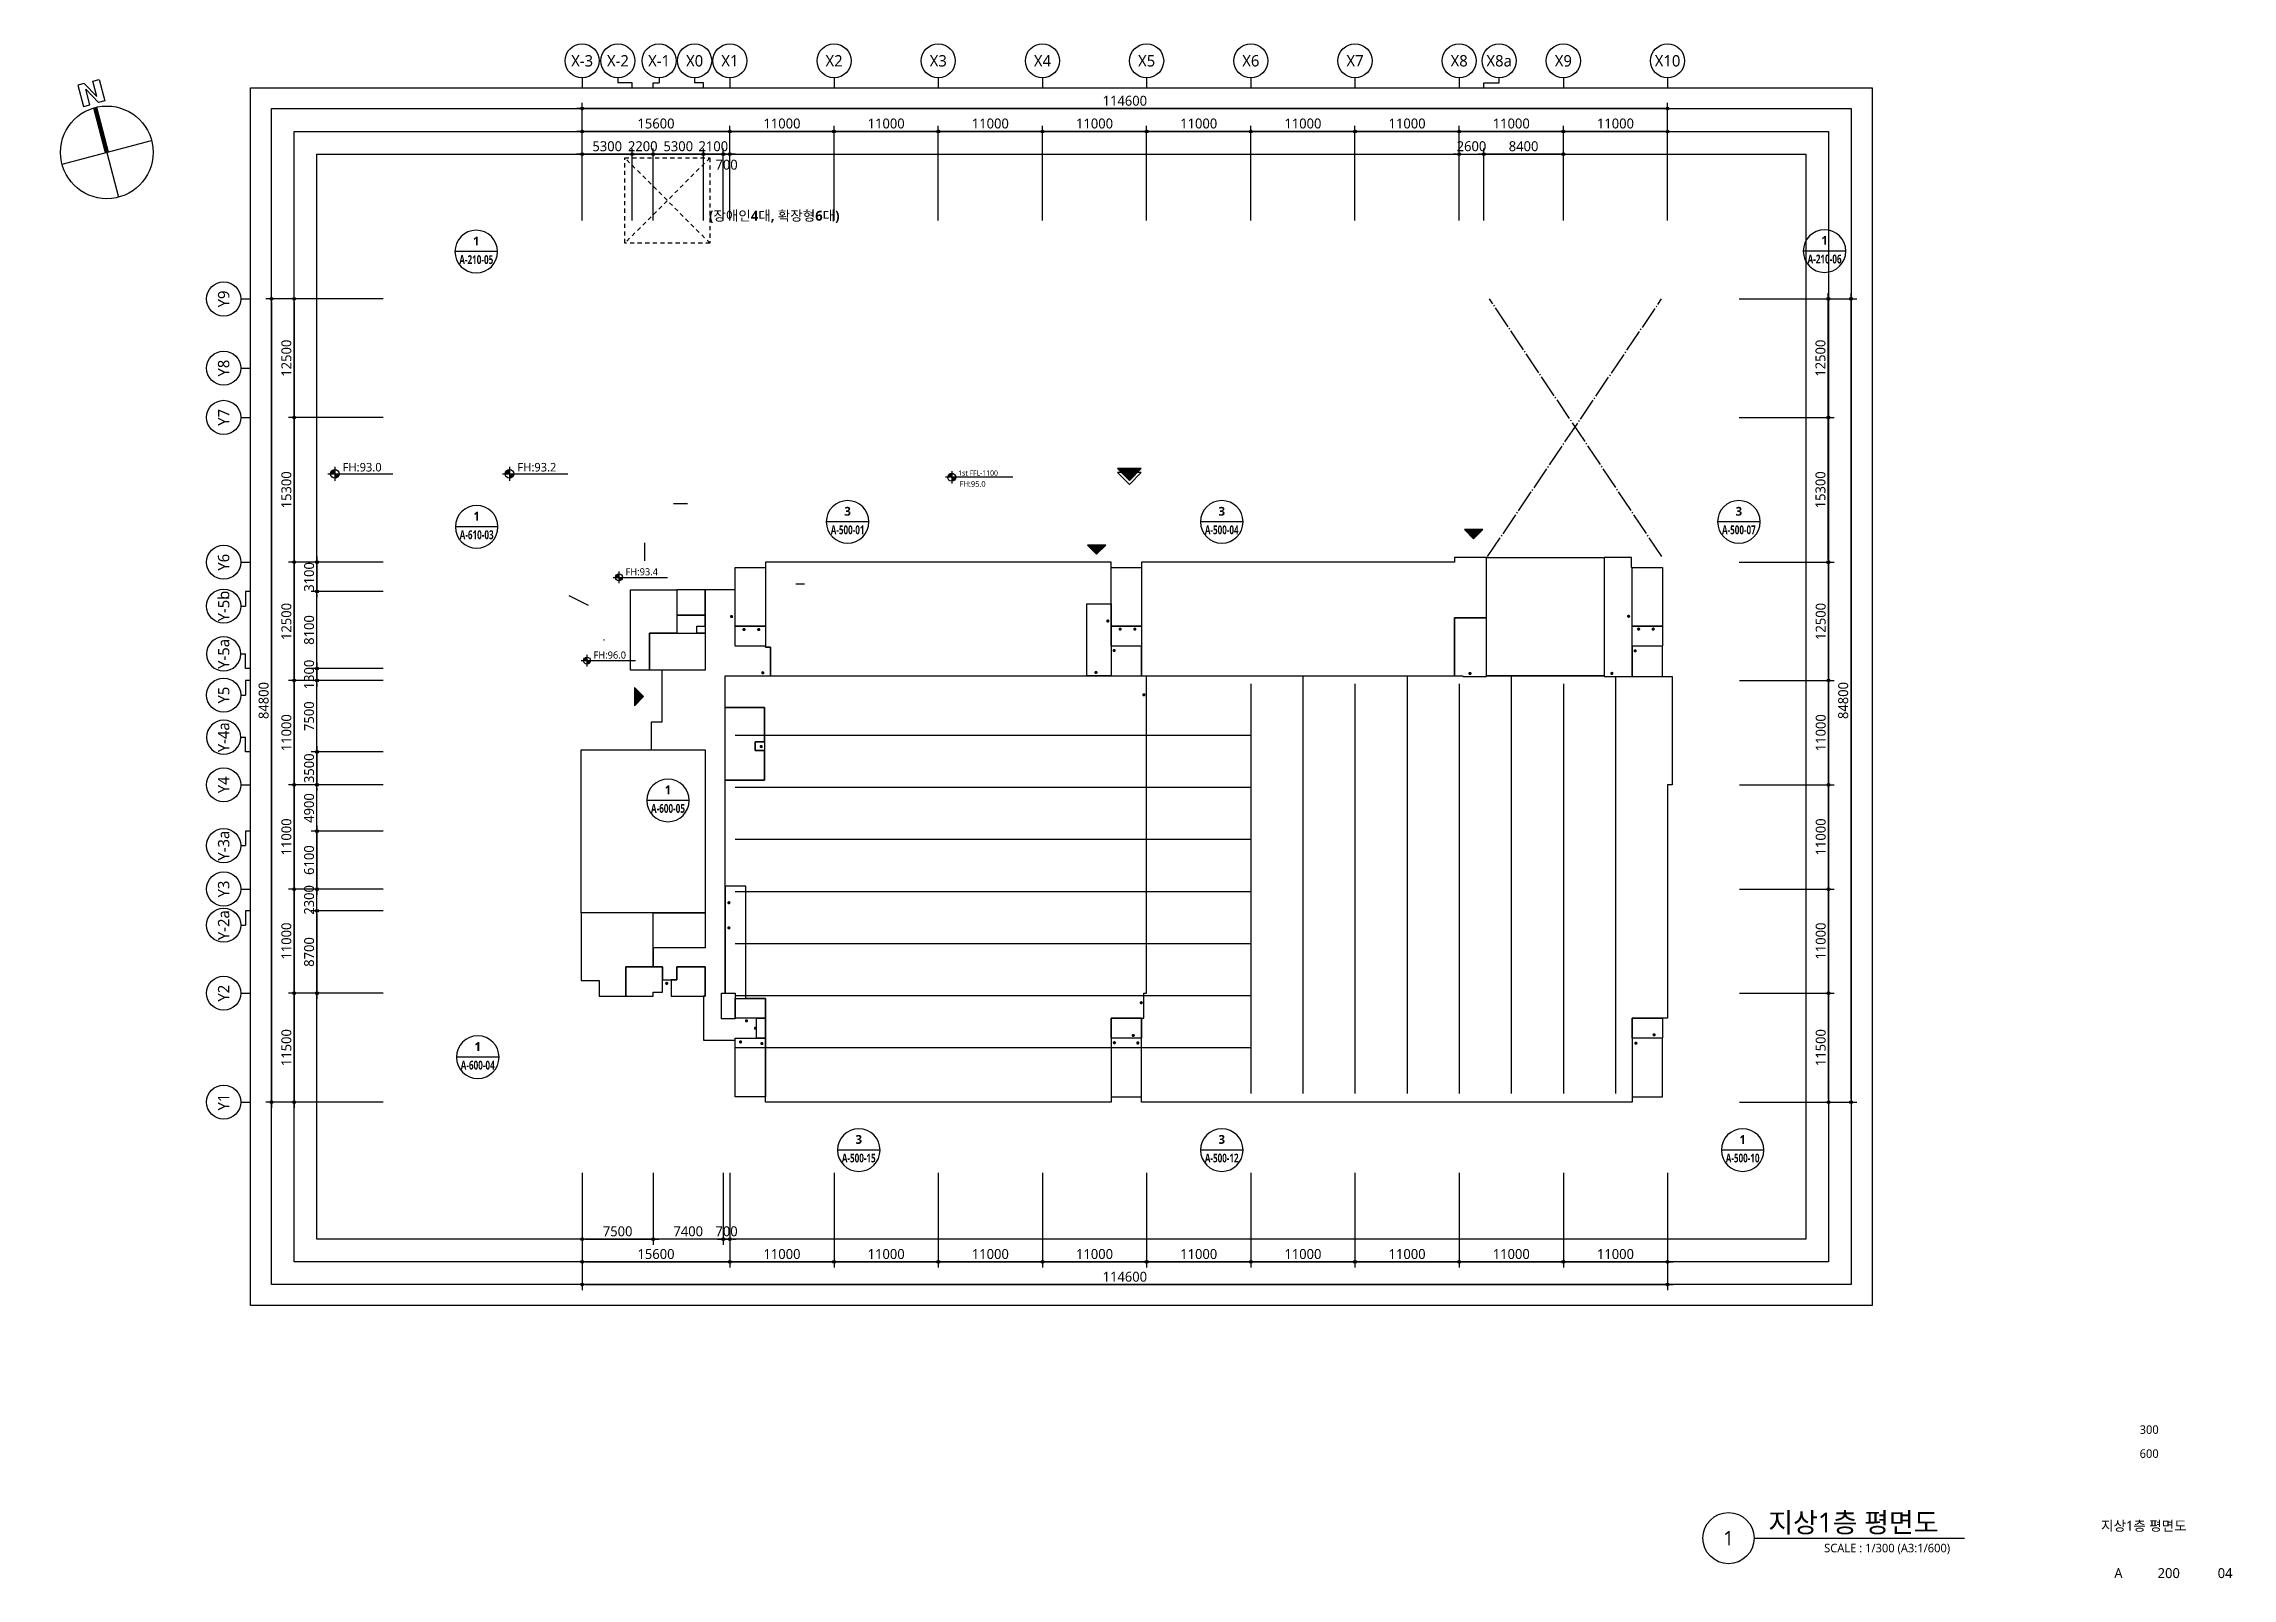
# Model space of a CAD drawing. Header units: millimetres. Extents: x -867282 to 190005487, y -1022614 to 455456909.
# Drawn here: x -615282 to -384221, y -683993 to -521967 of the extents above; entities that cross this region are included whole.
import ezdxf
from ezdxf.enums import TextEntityAlignment as Align

# ---------------------------------------------------------------- set-up
doc = ezdxf.new("R2010")
doc.units = ezdxf.units.MM
doc.header["$LTSCALE"] = 400
doc.header["$MEASUREMENT"] = 0
doc.header["$PDSIZE"] = -10
doc.linetypes.add('HID', pattern=[2, 1.1, -0.9])
doc.linetypes.add('STD_SHAFT', pattern=[7.3, 6, -0.5, 0.3, -0.5])
doc.layers.get('0').update_dxf_attribs({"linetype": 'CONTINUOUS'})
doc.layers.get('Defpoints').update_dxf_attribs({"color": 153, "linetype": 'CONTINUOUS'})
for name, color, linetype in [('A-ANNO-ENT', 1, 'CONTINUOUS'), ('A-ANNO-PONT', 7, 'CONTINUOUS'), ('A-ANNO-SYMB', 7, 'CONTINUOUS'), ('A-ANNO-TEXT1', 7, 'CONTINUOUS'), ('A-ANNO-TITL', 7, 'CONTINUOUS'), ('A-FLOR-MARK-ARCH', 1, 'CONTINUOUS'), ('A-FLOR-OPEN-BELO', 6, 'STD_SHAFT'), ('A-ST-AXIS-BUB', 7, 'CONTINUOUS'), ('A-ST-AXIS-DIM', 7, 'CONTINUOUS'), ('AA-MKXS', 3, 'CONTINUOUS'), ('AA-XXXX-TXT1', 2, 'CONTINUOUS'), ('heb', 30, 'CONTINUOUS'), ('HID', 7, 'HID'), ('X-SEC-종$0$A-ST-AXIS-BUB', 7, 'CONTINUOUS')]:
    doc.layers.add(name, color=color, linetype=linetype)
doc.layers.add('A-XXXX-SYMB', color=7, linetype='CONTINUOUS', lineweight=25)
doc.layers.add('XR-평면도$0$A-SSXK-LEAD', color=7, linetype='CONTINUOUS', lineweight=25)
doc.layers.add('Defpoint', color=161, linetype='CONTINUOUS', plot=False)
doc.layers.add('면적', color=210, linetype='CONTINUOUS', plot=False)
doc.styles.add('2020음성 1차', font='')
doc.styles.add('SAMOO', font='romans.shx', dxfattribs={"bigfont": 'whgtxt.shx'})
doc.styles.add('SH_대대리576', font='malgun.ttf')
doc.styles.add('SH_진천_나눔', font='')
doc.styles.get('2020음성 1차').set_extended_font_data('NanumGothic', bold=True)
doc.styles.get('SH_진천_나눔').set_extended_font_data('NanumGothic', bold=True)
doc.dimstyles.new('SHP 600', dxfattribs={"dimscale": 300, "dimtxt": 3.5, "dimasz": 1, "dimexe": 2, "dimexo": 2, "dimgap": 1, "dimtad": 1, "dimdec": 0, "dimzin": 0, "dimdsep": 46, "dimtxsty": 'SH_대대리576', "dimblk": 'DIMDOT', "dimcen": 0.09, "dimclrt": 3, "dimadec": 0, "dimazin": 1, "dimtfac": 1, "dimtdec": 0, "dimtix": 1, "dimtmove": 2, "dimatfit": 0, "dimldrblk": 'DIMDOT', "dimfxl": 1, "dimtolj": 1, "dimtzin": 0, "dimarcsym": 0})

msp = doc.modelspace()

# ---------------------------------------------------------------- texts
at = {"color": 1, "style": 'SH_대대리576'}
for s, height, p in [('FH:93.0', 900, (-583725.5, -566677.3)), ('FH:93.2', 900, (-565274.6, -566677.3)), ('FH:95.0', 600, (-518586.5, -568448.7)), ('FH:93.4', 750, (-553861.8, -577720.2)), ('FH:96.0', 750, (-557240.1, -586512.4))]:
    msp.add_text(s, height=height, dxfattribs=at).set_placement(p, align=Align.MIDDLE_LEFT)
at = {"layer": 'A-ANNO-TEXT1', "style": 'SH_대대리576'}
for s, p in [('X-3', (-558441.2, -523767.2)), ('X-2', (-554664.1, -523767.2)), ('X-1', (-550318.3, -523767.2)), ('X0', (-546564.1, -523767.2)), ('X1', (-542841.2, -523767.2)), ('X2', (-531841.2, -523767.2)), ('X3', (-520841.2, -523767.2)), ('X4', (-509841.2, -523767.2)), ('X5', (-498841.2, -523767.2)), ('X6', (-487841.2, -523767.2)), ('X7', (-476841.2, -523767.2)), ('X8', (-465841.2, -523767.2)), ('X8a', (-461618.3, -523767.2)), ('X9', (-454841.2, -523767.2)), ('X10', (-443841.2, -523767.2))]:
    msp.add_text(s, height=1200, dxfattribs=at).set_placement(p, align=Align.MIDDLE_CENTER)
at = {"layer": 'A-ANNO-TEXT1', "style": 'SH_진천_나눔'}
msp.add_text('(장애인4대, 확장형6대)', height=1050, dxfattribs=at).set_placement((-538153.3, -540169), align=Align.MIDDLE)
at = {"layer": 'A-ANNO-TEXT1', "style": 'SH_대대리576'}
for s, p in [('Y9', (-596291.2, -548917.2)), ('Y8', (-596291.2, -556217.2)), ('Y7', (-596291.2, -561417.2)), ('Y6', (-596291.2, -576717.2)), ('Y-5b', (-596291.2, -581340.1)), ('Y-5a', (-596291.2, -586394.3)), ('Y5', (-596291.2, -590740.1)), ('Y-4a', (-596291.2, -595194.3)), ('Y4', (-596291.2, -600217.2)), ('Y-3a', (-596291.2, -606640.1)), ('Y3', (-596291.2, -611217.2)), ('Y-2a', (-596291.2, -615040.1)), ('Y2', (-596291.2, -622217.2)), ('Y1', (-596291.2, -633717.2))]:
    msp.add_text(s, height=1200, rotation=90, dxfattribs=at).set_placement(p, align=Align.MIDDLE_CENTER)
at = {"layer": 'A-ANNO-TITL', "style": 'SH_대대리576'}
for s, height, p in [('300', 900, (-392987.5, -668300.1)), ('600', 900, (-392987.5, -670833.4)), ('지상1층 평면도', 1050, (-393552.8, -678441.8)), ('A', 1050, (-396235.5, -683452.3)), ('200', 1050, (-390922.2, -683452.3)), ('04', 1050, (-384975.8, -683452.3))]:
    msp.add_text(s, height=height, dxfattribs=at).set_placement(p, align=Align.MIDDLE)

# ---------------------------------------------------------------- blocks, each defined once
blk = doc.blocks.new('DIMDOT')
at = {"color": 0}
blk.add_line((-2, 0), (2, 0), dxfattribs=at)
for radius in [0.5, 0.25]:
    blk.add_circle((0, 0), radius, dxfattribs=at)
blk = doc.blocks.new('*D716')
at = {"layer": 'A-ST-AXIS-DIM', "color": 0, "lineweight": -2, "transparency": 16777216}
for p, q in [((-558441, -540617), (-558441, -528217)), ((-444141, -528817), (-558141, -528817)), ((-443841, -540617), (-443841, -528217))]:
    blk.add_line(p, q, dxfattribs=at)
at = {"layer": 'Defpoints', "color": 0, "transparency": 16777216}
for p in [(-558441, -528817), (-558441, -541217), (-443841, -541217)]:
    blk.add_point(p, dxfattribs=at)
at = {"layer": 'A-ST-AXIS-DIM', "color": 0, "lineweight": -2, "transparency": 16777216, "xscale": 300, "yscale": 300, "zscale": 300, "rotation": 180}
blk.add_blockref('DIMDOT', (-558441, -528817), dxfattribs=at)
at = {"layer": 'A-ST-AXIS-DIM', "color": 0, "lineweight": -2, "transparency": 16777216, "xscale": 300, "yscale": 300, "zscale": 300}
blk.add_blockref('DIMDOT', (-443841, -528817), dxfattribs=at)
at = {"layer": 'A-ST-AXIS-DIM', "color": 3, "transparency": 16777216, "insert": (-501141, -527992), "char_height": 1050, "attachment_point": 5, "style": 'SH_대대리576'}
blk.add_mtext('\\A1;114600', dxfattribs=at)
blk = doc.blocks.new('*D717')
at = {"layer": 'A-ST-AXIS-DIM', "color": 0, "lineweight": -2, "transparency": 16777216}
for p, q in [((-542841, -540617), (-542841, -530617)), ((-532141, -531217), (-542541, -531217)), ((-531841, -540617), (-531841, -530617))]:
    blk.add_line(p, q, dxfattribs=at)
at = {"layer": 'Defpoints', "color": 0, "transparency": 16777216}
for p in [(-542841, -531217), (-542841, -541217), (-531841, -541217)]:
    blk.add_point(p, dxfattribs=at)
at = {"layer": 'A-ST-AXIS-DIM', "color": 0, "lineweight": -2, "transparency": 16777216, "xscale": 300, "yscale": 300, "zscale": 300, "rotation": 180}
blk.add_blockref('DIMDOT', (-542841, -531217), dxfattribs=at)
at = {"layer": 'A-ST-AXIS-DIM', "color": 0, "lineweight": -2, "transparency": 16777216, "xscale": 300, "yscale": 300, "zscale": 300}
blk.add_blockref('DIMDOT', (-531841, -531217), dxfattribs=at)
at = {"layer": 'A-ST-AXIS-DIM', "color": 3, "transparency": 16777216, "insert": (-537341, -530392), "char_height": 1050, "attachment_point": 5, "style": 'SH_대대리576'}
blk.add_mtext('\\A1;11000', dxfattribs=at)
blk = doc.blocks.new('*D718')
at = {"layer": 'A-ST-AXIS-DIM', "color": 0, "lineweight": -2, "transparency": 16777216}
for p, q in [((-531841, -540617), (-531841, -530617)), ((-521141, -531217), (-531541, -531217)), ((-520841, -540617), (-520841, -530617))]:
    blk.add_line(p, q, dxfattribs=at)
at = {"layer": 'Defpoints', "color": 0, "transparency": 16777216}
for p in [(-531841, -531217), (-531841, -541217), (-520841, -541217)]:
    blk.add_point(p, dxfattribs=at)
at = {"layer": 'A-ST-AXIS-DIM', "color": 0, "lineweight": -2, "transparency": 16777216, "xscale": 300, "yscale": 300, "zscale": 300, "rotation": 180}
blk.add_blockref('DIMDOT', (-531841, -531217), dxfattribs=at)
at = {"layer": 'A-ST-AXIS-DIM', "color": 0, "lineweight": -2, "transparency": 16777216, "xscale": 300, "yscale": 300, "zscale": 300}
blk.add_blockref('DIMDOT', (-520841, -531217), dxfattribs=at)
at = {"layer": 'A-ST-AXIS-DIM', "color": 3, "transparency": 16777216, "insert": (-526341, -530392), "char_height": 1050, "attachment_point": 5, "style": 'SH_대대리576'}
blk.add_mtext('\\A1;11000', dxfattribs=at)
blk = doc.blocks.new('*D719')
at = {"layer": 'A-ST-AXIS-DIM', "color": 0, "lineweight": -2, "transparency": 16777216}
for p, q in [((-520841, -540617), (-520841, -530617)), ((-510141, -531217), (-520541, -531217)), ((-509841, -540617), (-509841, -530617))]:
    blk.add_line(p, q, dxfattribs=at)
at = {"layer": 'Defpoints', "color": 0, "transparency": 16777216}
for p in [(-520841, -531217), (-520841, -541217), (-509841, -541217)]:
    blk.add_point(p, dxfattribs=at)
at = {"layer": 'A-ST-AXIS-DIM', "color": 0, "lineweight": -2, "transparency": 16777216, "xscale": 300, "yscale": 300, "zscale": 300, "rotation": 180}
blk.add_blockref('DIMDOT', (-520841, -531217), dxfattribs=at)
at = {"layer": 'A-ST-AXIS-DIM', "color": 0, "lineweight": -2, "transparency": 16777216, "xscale": 300, "yscale": 300, "zscale": 300}
blk.add_blockref('DIMDOT', (-509841, -531217), dxfattribs=at)
at = {"layer": 'A-ST-AXIS-DIM', "color": 3, "transparency": 16777216, "insert": (-515341, -530392), "char_height": 1050, "attachment_point": 5, "style": 'SH_대대리576'}
blk.add_mtext('\\A1;11000', dxfattribs=at)
blk = doc.blocks.new('*D720')
at = {"layer": 'A-ST-AXIS-DIM', "color": 0, "lineweight": -2, "transparency": 16777216}
for p, q in [((-509841, -540617), (-509841, -530617)), ((-499141, -531217), (-509541, -531217)), ((-498841, -540617), (-498841, -530617))]:
    blk.add_line(p, q, dxfattribs=at)
at = {"layer": 'Defpoints', "color": 0, "transparency": 16777216}
for p in [(-509841, -531217), (-509841, -541217), (-498841, -541217)]:
    blk.add_point(p, dxfattribs=at)
at = {"layer": 'A-ST-AXIS-DIM', "color": 0, "lineweight": -2, "transparency": 16777216, "xscale": 300, "yscale": 300, "zscale": 300, "rotation": 180}
blk.add_blockref('DIMDOT', (-509841, -531217), dxfattribs=at)
at = {"layer": 'A-ST-AXIS-DIM', "color": 0, "lineweight": -2, "transparency": 16777216, "xscale": 300, "yscale": 300, "zscale": 300}
blk.add_blockref('DIMDOT', (-498841, -531217), dxfattribs=at)
at = {"layer": 'A-ST-AXIS-DIM', "color": 3, "transparency": 16777216, "insert": (-504341, -530392), "char_height": 1050, "attachment_point": 5, "style": 'SH_대대리576'}
blk.add_mtext('\\A1;11000', dxfattribs=at)
blk = doc.blocks.new('*D721')
at = {"layer": 'A-ST-AXIS-DIM', "color": 0, "lineweight": -2, "transparency": 16777216}
for p, q in [((-498841, -540617), (-498841, -530617)), ((-488141, -531217), (-498541, -531217)), ((-487841, -540617), (-487841, -530617))]:
    blk.add_line(p, q, dxfattribs=at)
at = {"layer": 'Defpoints', "color": 0, "transparency": 16777216}
for p in [(-498841, -531217), (-498841, -541217), (-487841, -541217)]:
    blk.add_point(p, dxfattribs=at)
at = {"layer": 'A-ST-AXIS-DIM', "color": 0, "lineweight": -2, "transparency": 16777216, "xscale": 300, "yscale": 300, "zscale": 300, "rotation": 180}
blk.add_blockref('DIMDOT', (-498841, -531217), dxfattribs=at)
at = {"layer": 'A-ST-AXIS-DIM', "color": 0, "lineweight": -2, "transparency": 16777216, "xscale": 300, "yscale": 300, "zscale": 300}
blk.add_blockref('DIMDOT', (-487841, -531217), dxfattribs=at)
at = {"layer": 'A-ST-AXIS-DIM', "color": 3, "transparency": 16777216, "insert": (-493341, -530392), "char_height": 1050, "attachment_point": 5, "style": 'SH_대대리576'}
blk.add_mtext('\\A1;11000', dxfattribs=at)
blk = doc.blocks.new('*D722')
at = {"layer": 'A-ST-AXIS-DIM', "color": 0, "lineweight": -2, "transparency": 16777216}
for p, q in [((-487841, -540617), (-487841, -530617)), ((-477141, -531217), (-487541, -531217)), ((-476841, -540617), (-476841, -530617))]:
    blk.add_line(p, q, dxfattribs=at)
at = {"layer": 'Defpoints', "color": 0, "transparency": 16777216}
for p in [(-487841, -531217), (-487841, -541217), (-476841, -541217)]:
    blk.add_point(p, dxfattribs=at)
at = {"layer": 'A-ST-AXIS-DIM', "color": 0, "lineweight": -2, "transparency": 16777216, "xscale": 300, "yscale": 300, "zscale": 300, "rotation": 180}
blk.add_blockref('DIMDOT', (-487841, -531217), dxfattribs=at)
at = {"layer": 'A-ST-AXIS-DIM', "color": 0, "lineweight": -2, "transparency": 16777216, "xscale": 300, "yscale": 300, "zscale": 300}
blk.add_blockref('DIMDOT', (-476841, -531217), dxfattribs=at)
at = {"layer": 'A-ST-AXIS-DIM', "color": 3, "transparency": 16777216, "insert": (-482341, -530392), "char_height": 1050, "attachment_point": 5, "style": 'SH_대대리576'}
blk.add_mtext('\\A1;11000', dxfattribs=at)
blk = doc.blocks.new('*D723')
at = {"layer": 'A-ST-AXIS-DIM', "color": 0, "lineweight": -2, "transparency": 16777216}
for p, q in [((-476841, -540617), (-476841, -530617)), ((-466141, -531217), (-476541, -531217)), ((-465841, -540617), (-465841, -530617))]:
    blk.add_line(p, q, dxfattribs=at)
at = {"layer": 'Defpoints', "color": 0, "transparency": 16777216}
for p in [(-476841, -531217), (-476841, -541217), (-465841, -541217)]:
    blk.add_point(p, dxfattribs=at)
at = {"layer": 'A-ST-AXIS-DIM', "color": 0, "lineweight": -2, "transparency": 16777216, "xscale": 300, "yscale": 300, "zscale": 300, "rotation": 180}
blk.add_blockref('DIMDOT', (-476841, -531217), dxfattribs=at)
at = {"layer": 'A-ST-AXIS-DIM', "color": 0, "lineweight": -2, "transparency": 16777216, "xscale": 300, "yscale": 300, "zscale": 300}
blk.add_blockref('DIMDOT', (-465841, -531217), dxfattribs=at)
at = {"layer": 'A-ST-AXIS-DIM', "color": 3, "transparency": 16777216, "insert": (-471341, -530392), "char_height": 1050, "attachment_point": 5, "style": 'SH_대대리576'}
blk.add_mtext('\\A1;11000', dxfattribs=at)
blk = doc.blocks.new('*D724')
at = {"layer": 'A-ST-AXIS-DIM', "color": 0, "lineweight": -2, "transparency": 16777216}
for p, q in [((-465841, -540617), (-465841, -530617)), ((-455141, -531217), (-465541, -531217)), ((-454841, -540617), (-454841, -530617))]:
    blk.add_line(p, q, dxfattribs=at)
at = {"layer": 'Defpoints', "color": 0, "transparency": 16777216}
for p in [(-465841, -531217), (-465841, -541217), (-454841, -541217)]:
    blk.add_point(p, dxfattribs=at)
at = {"layer": 'A-ST-AXIS-DIM', "color": 0, "lineweight": -2, "transparency": 16777216, "xscale": 300, "yscale": 300, "zscale": 300, "rotation": 180}
blk.add_blockref('DIMDOT', (-465841, -531217), dxfattribs=at)
at = {"layer": 'A-ST-AXIS-DIM', "color": 0, "lineweight": -2, "transparency": 16777216, "xscale": 300, "yscale": 300, "zscale": 300}
blk.add_blockref('DIMDOT', (-454841, -531217), dxfattribs=at)
at = {"layer": 'A-ST-AXIS-DIM', "color": 3, "transparency": 16777216, "insert": (-460341, -530392), "char_height": 1050, "attachment_point": 5, "style": 'SH_대대리576'}
blk.add_mtext('\\A1;11000', dxfattribs=at)
blk = doc.blocks.new('*D725')
at = {"layer": 'A-ST-AXIS-DIM', "color": 0, "lineweight": -2, "transparency": 16777216}
for p, q in [((-454841, -540617), (-454841, -530617)), ((-444141, -531217), (-454541, -531217)), ((-443841, -540617), (-443841, -530617))]:
    blk.add_line(p, q, dxfattribs=at)
at = {"layer": 'Defpoints', "color": 0, "transparency": 16777216}
for p in [(-454841, -531217), (-454841, -541217), (-443841, -541217)]:
    blk.add_point(p, dxfattribs=at)
at = {"layer": 'A-ST-AXIS-DIM', "color": 0, "lineweight": -2, "transparency": 16777216, "xscale": 300, "yscale": 300, "zscale": 300, "rotation": 180}
blk.add_blockref('DIMDOT', (-454841, -531217), dxfattribs=at)
at = {"layer": 'A-ST-AXIS-DIM', "color": 0, "lineweight": -2, "transparency": 16777216, "xscale": 300, "yscale": 300, "zscale": 300}
blk.add_blockref('DIMDOT', (-443841, -531217), dxfattribs=at)
at = {"layer": 'A-ST-AXIS-DIM', "color": 3, "transparency": 16777216, "insert": (-449341, -530392), "char_height": 1050, "attachment_point": 5, "style": 'SH_대대리576'}
blk.add_mtext('\\A1;11000', dxfattribs=at)
blk = doc.blocks.new('*D726')
at = {"layer": 'A-ST-AXIS-DIM', "color": 0, "lineweight": -2, "transparency": 16777216}
for p, q in [((-558441, -540617), (-558441, -530617)), ((-543141, -531217), (-558141, -531217)), ((-542841, -540617), (-542841, -530617))]:
    blk.add_line(p, q, dxfattribs=at)
at = {"layer": 'Defpoints', "color": 0, "transparency": 16777216}
for p in [(-558441, -531217), (-558441, -541217), (-542841, -541217)]:
    blk.add_point(p, dxfattribs=at)
at = {"layer": 'A-ST-AXIS-DIM', "color": 0, "lineweight": -2, "transparency": 16777216, "xscale": 300, "yscale": 300, "zscale": 300, "rotation": 180}
blk.add_blockref('DIMDOT', (-558441, -531217), dxfattribs=at)
at = {"layer": 'A-ST-AXIS-DIM', "color": 0, "lineweight": -2, "transparency": 16777216, "xscale": 300, "yscale": 300, "zscale": 300}
blk.add_blockref('DIMDOT', (-542841, -531217), dxfattribs=at)
at = {"layer": 'A-ST-AXIS-DIM', "color": 3, "transparency": 16777216, "insert": (-550641, -530392), "char_height": 1050, "attachment_point": 5, "style": 'SH_대대리576'}
blk.add_mtext('\\A1;15600', dxfattribs=at)
blk = doc.blocks.new('*D727')
at = {"layer": 'A-ST-AXIS-DIM', "color": 0, "lineweight": -2, "transparency": 16777216}
for p, q in [((-579441, -548917), (-591841, -548917)), ((-591241, -549217), (-591241, -633417)), ((-579441, -633717), (-591841, -633717))]:
    blk.add_line(p, q, dxfattribs=at)
at = {"layer": 'Defpoints', "color": 0, "transparency": 16777216}
for p in [(-578841, -548917), (-591241, -633717), (-578841, -633717)]:
    blk.add_point(p, dxfattribs=at)
at = {"layer": 'A-ST-AXIS-DIM', "color": 0, "lineweight": -2, "transparency": 16777216, "xscale": 300, "yscale": 300, "zscale": 300}
for p, rotation in [((-591241, -548917), 90), ((-591241, -633717), 270)]:
    blk.add_blockref('DIMDOT', p, dxfattribs=dict(at, rotation=rotation))
at = {"layer": 'A-ST-AXIS-DIM', "color": 3, "transparency": 16777216, "insert": (-592066, -591317), "char_height": 1050, "attachment_point": 5, "rotation": 90, "style": 'SH_대대리576'}
blk.add_mtext('\\A1;84800', dxfattribs=at)
blk = doc.blocks.new('*D728')
at = {"layer": 'A-ST-AXIS-DIM', "color": 0, "lineweight": -2, "transparency": 16777216}
for p, q in [((-579441, -622217), (-589441, -622217)), ((-588841, -622517), (-588841, -633417)), ((-579441, -633717), (-589441, -633717))]:
    blk.add_line(p, q, dxfattribs=at)
at = {"layer": 'Defpoints', "color": 0, "transparency": 16777216}
for p in [(-578841, -622217), (-588841, -633717), (-578841, -633717)]:
    blk.add_point(p, dxfattribs=at)
at = {"layer": 'A-ST-AXIS-DIM', "color": 0, "lineweight": -2, "transparency": 16777216, "xscale": 300, "yscale": 300, "zscale": 300}
for p, rotation in [((-588841, -622217), 90), ((-588841, -633717), 270)]:
    blk.add_blockref('DIMDOT', p, dxfattribs=dict(at, rotation=rotation))
at = {"layer": 'A-ST-AXIS-DIM', "color": 3, "transparency": 16777216, "insert": (-589666, -627967), "char_height": 1050, "attachment_point": 5, "rotation": 90, "style": 'SH_대대리576'}
blk.add_mtext('\\A1;11500', dxfattribs=at)
blk = doc.blocks.new('*D729')
at = {"layer": 'A-ST-AXIS-DIM', "color": 0, "lineweight": -2, "transparency": 16777216}
for p, q in [((-579441, -611217), (-589441, -611217)), ((-588841, -611517), (-588841, -621917)), ((-579441, -622217), (-589441, -622217))]:
    blk.add_line(p, q, dxfattribs=at)
at = {"layer": 'Defpoints', "color": 0, "transparency": 16777216}
for p in [(-578841, -611217), (-588841, -622217), (-578841, -622217)]:
    blk.add_point(p, dxfattribs=at)
at = {"layer": 'A-ST-AXIS-DIM', "color": 0, "lineweight": -2, "transparency": 16777216, "xscale": 300, "yscale": 300, "zscale": 300}
for p, rotation in [((-588841, -611217), 90), ((-588841, -622217), 270)]:
    blk.add_blockref('DIMDOT', p, dxfattribs=dict(at, rotation=rotation))
at = {"layer": 'A-ST-AXIS-DIM', "color": 3, "transparency": 16777216, "insert": (-589666, -616717), "char_height": 1050, "attachment_point": 5, "rotation": 90, "style": 'SH_대대리576'}
blk.add_mtext('\\A1;11000', dxfattribs=at)
blk = doc.blocks.new('*D730')
at = {"layer": 'A-ST-AXIS-DIM', "color": 0, "lineweight": -2, "transparency": 16777216}
for p, q in [((-579441, -600217), (-589441, -600217)), ((-588841, -600517), (-588841, -610917)), ((-579441, -611217), (-589441, -611217))]:
    blk.add_line(p, q, dxfattribs=at)
at = {"layer": 'Defpoints', "color": 0, "transparency": 16777216}
for p in [(-578841, -600217), (-588841, -611217), (-578841, -611217)]:
    blk.add_point(p, dxfattribs=at)
at = {"layer": 'A-ST-AXIS-DIM', "color": 0, "lineweight": -2, "transparency": 16777216, "xscale": 300, "yscale": 300, "zscale": 300}
for p, rotation in [((-588841, -600217), 90), ((-588841, -611217), 270)]:
    blk.add_blockref('DIMDOT', p, dxfattribs=dict(at, rotation=rotation))
at = {"layer": 'A-ST-AXIS-DIM', "color": 3, "transparency": 16777216, "insert": (-589666, -605717), "char_height": 1050, "attachment_point": 5, "rotation": 90, "style": 'SH_대대리576'}
blk.add_mtext('\\A1;11000', dxfattribs=at)
blk = doc.blocks.new('*D731')
at = {"layer": 'A-ST-AXIS-DIM', "color": 0, "lineweight": -2, "transparency": 16777216}
for p, q in [((-579441, -589217), (-589441, -589217)), ((-588841, -589517), (-588841, -599917)), ((-579441, -600217), (-589441, -600217))]:
    blk.add_line(p, q, dxfattribs=at)
at = {"layer": 'Defpoints', "color": 0, "transparency": 16777216}
for p in [(-578841, -589217), (-588841, -600217), (-578841, -600217)]:
    blk.add_point(p, dxfattribs=at)
at = {"layer": 'A-ST-AXIS-DIM', "color": 0, "lineweight": -2, "transparency": 16777216, "xscale": 300, "yscale": 300, "zscale": 300}
for p, rotation in [((-588841, -589217), 90), ((-588841, -600217), 270)]:
    blk.add_blockref('DIMDOT', p, dxfattribs=dict(at, rotation=rotation))
at = {"layer": 'A-ST-AXIS-DIM', "color": 3, "transparency": 16777216, "insert": (-589666, -594717), "char_height": 1050, "attachment_point": 5, "rotation": 90, "style": 'SH_대대리576'}
blk.add_mtext('\\A1;11000', dxfattribs=at)
blk = doc.blocks.new('*D732')
at = {"layer": 'A-ST-AXIS-DIM', "color": 0, "lineweight": -2, "transparency": 16777216}
for p, q in [((-579441, -576717), (-589441, -576717)), ((-588841, -577017), (-588841, -588917)), ((-579441, -589217), (-589441, -589217))]:
    blk.add_line(p, q, dxfattribs=at)
at = {"layer": 'Defpoints', "color": 0, "transparency": 16777216}
for p in [(-578841, -576717), (-588841, -589217), (-578841, -589217)]:
    blk.add_point(p, dxfattribs=at)
at = {"layer": 'A-ST-AXIS-DIM', "color": 0, "lineweight": -2, "transparency": 16777216, "xscale": 300, "yscale": 300, "zscale": 300}
for p, rotation in [((-588841, -576717), 90), ((-588841, -589217), 270)]:
    blk.add_blockref('DIMDOT', p, dxfattribs=dict(at, rotation=rotation))
at = {"layer": 'A-ST-AXIS-DIM', "color": 3, "transparency": 16777216, "insert": (-589666, -582967), "char_height": 1050, "attachment_point": 5, "rotation": 90, "style": 'SH_대대리576'}
blk.add_mtext('\\A1;12500', dxfattribs=at)
blk = doc.blocks.new('*D733')
at = {"layer": 'A-ST-AXIS-DIM', "color": 0, "lineweight": -2, "transparency": 16777216}
for p, q in [((-579441, -561417), (-589441, -561417)), ((-588841, -561717), (-588841, -576417)), ((-579441, -576717), (-589441, -576717))]:
    blk.add_line(p, q, dxfattribs=at)
at = {"layer": 'Defpoints', "color": 0, "transparency": 16777216}
for p in [(-578841, -561417), (-588841, -576717), (-578841, -576717)]:
    blk.add_point(p, dxfattribs=at)
at = {"layer": 'A-ST-AXIS-DIM', "color": 0, "lineweight": -2, "transparency": 16777216, "xscale": 300, "yscale": 300, "zscale": 300}
for p, rotation in [((-588841, -561417), 90), ((-588841, -576717), 270)]:
    blk.add_blockref('DIMDOT', p, dxfattribs=dict(at, rotation=rotation))
at = {"layer": 'A-ST-AXIS-DIM', "color": 3, "transparency": 16777216, "insert": (-589666, -569067), "char_height": 1050, "attachment_point": 5, "rotation": 90, "style": 'SH_대대리576'}
blk.add_mtext('\\A1;15300', dxfattribs=at)
blk = doc.blocks.new('*D734')
at = {"layer": 'A-ST-AXIS-DIM', "color": 0, "lineweight": -2, "transparency": 16777216}
for p, q in [((-579441, -548917), (-589441, -548917)), ((-588841, -549217), (-588841, -561117)), ((-579441, -561417), (-589441, -561417))]:
    blk.add_line(p, q, dxfattribs=at)
at = {"layer": 'Defpoints', "color": 0, "transparency": 16777216}
for p in [(-578841, -548917), (-588841, -561417), (-578841, -561417)]:
    blk.add_point(p, dxfattribs=at)
at = {"layer": 'A-ST-AXIS-DIM', "color": 0, "lineweight": -2, "transparency": 16777216, "xscale": 300, "yscale": 300, "zscale": 300}
for p, rotation in [((-588841, -548917), 90), ((-588841, -561417), 270)]:
    blk.add_blockref('DIMDOT', p, dxfattribs=dict(at, rotation=rotation))
at = {"layer": 'A-ST-AXIS-DIM', "color": 3, "transparency": 16777216, "insert": (-589666, -555167), "char_height": 1050, "attachment_point": 5, "rotation": 90, "style": 'SH_대대리576'}
blk.add_mtext('\\A1;12500', dxfattribs=at)
blk = doc.blocks.new('A$C2E1A0DD2')
at = {"layer": 'A-ANNO-SYMB'}
h = blk.add_hatch(color=256, dxfattribs=at)
h.paths.add_polyline_path([(750, 1200, 0.4142136), (300, 750), (750, 750)])
h.paths.add_polyline_path([(1200, 750), (750, 750), (750, 300, 0.4142136)])
for p, q in [((0, 750), (1500, 750)), ((750, 1500), (750, 0))]:
    blk.add_line(p, q, dxfattribs=at)
blk.add_circle((750, 750), 450, dxfattribs=at)
blk = doc.blocks.new('A$C33BE775C')
at = {"layer": 'A-XXXX-SYMB'}
blk.add_line((1250, 625), (5743, 625), dxfattribs=at)
at = {"layer": 'A-XXXX-SYMB', "xscale": 0.8333333333333333, "yscale": 0.8333333333333333, "zscale": 0.8333333333333333}
blk.add_blockref('A$C2E1A0DD2', (0, 0), dxfattribs=at)
blk = doc.blocks.new('A$C19A65A13')
at = {"layer": 'A-XXXX-SYMB'}
blk.add_line((1500, 750), (6891, 750), dxfattribs=at)
blk.add_blockref('A$C2E1A0DD2', (0, 0), dxfattribs=at)
blk = doc.blocks.new('*D735')
at = {"layer": 'A-ST-AXIS-DIM', "color": 0, "lineweight": -2, "transparency": 16777216}
for p, q in [((-436266, -548917), (-426266, -548917)), ((-426866, -561117), (-426866, -549217)), ((-436266, -561417), (-426266, -561417))]:
    blk.add_line(p, q, dxfattribs=at)
at = {"layer": 'Defpoints', "color": 0, "transparency": 16777216}
for p in [(-436866, -548917), (-426866, -548917), (-436866, -561417)]:
    blk.add_point(p, dxfattribs=at)
at = {"layer": 'A-ST-AXIS-DIM', "color": 0, "lineweight": -2, "transparency": 16777216, "xscale": 300, "yscale": 300, "zscale": 300}
for p, rotation in [((-426866, -548917), 90), ((-426866, -561417), 270)]:
    blk.add_blockref('DIMDOT', p, dxfattribs=dict(at, rotation=rotation))
at = {"layer": 'A-ST-AXIS-DIM', "color": 3, "transparency": 16777216, "insert": (-427691, -555167), "char_height": 1050, "attachment_point": 5, "rotation": 90, "style": 'SH_대대리576'}
blk.add_mtext('\\A1;12500', dxfattribs=at)
blk = doc.blocks.new('*D736')
at = {"layer": 'A-ST-AXIS-DIM', "color": 0, "lineweight": -2, "transparency": 16777216}
for p, q in [((-436266, -561417), (-426266, -561417)), ((-426866, -576417), (-426866, -561717)), ((-436266, -576717), (-426266, -576717))]:
    blk.add_line(p, q, dxfattribs=at)
at = {"layer": 'Defpoints', "color": 0, "transparency": 16777216}
for p in [(-436866, -561417), (-426866, -561417), (-436866, -576717)]:
    blk.add_point(p, dxfattribs=at)
at = {"layer": 'A-ST-AXIS-DIM', "color": 0, "lineweight": -2, "transparency": 16777216, "xscale": 300, "yscale": 300, "zscale": 300}
for p, rotation in [((-426866, -561417), 90), ((-426866, -576717), 270)]:
    blk.add_blockref('DIMDOT', p, dxfattribs=dict(at, rotation=rotation))
at = {"layer": 'A-ST-AXIS-DIM', "color": 3, "transparency": 16777216, "insert": (-427691, -569067), "char_height": 1050, "attachment_point": 5, "rotation": 90, "style": 'SH_대대리576'}
blk.add_mtext('\\A1;15300', dxfattribs=at)
blk = doc.blocks.new('*D737')
at = {"layer": 'A-ST-AXIS-DIM', "color": 0, "lineweight": -2, "transparency": 16777216}
for p, q in [((-436241, -576717), (-426241, -576717)), ((-426841, -588917), (-426841, -577017)), ((-436241, -589217), (-426241, -589217))]:
    blk.add_line(p, q, dxfattribs=at)
at = {"layer": 'Defpoints', "color": 0, "transparency": 16777216}
for p in [(-436841, -576717), (-426841, -576717), (-436841, -589217)]:
    blk.add_point(p, dxfattribs=at)
at = {"layer": 'A-ST-AXIS-DIM', "color": 0, "lineweight": -2, "transparency": 16777216, "xscale": 300, "yscale": 300, "zscale": 300}
for p, rotation in [((-426841, -576717), 90), ((-426841, -589217), 270)]:
    blk.add_blockref('DIMDOT', p, dxfattribs=dict(at, rotation=rotation))
at = {"layer": 'A-ST-AXIS-DIM', "color": 3, "transparency": 16777216, "insert": (-427666, -582967), "char_height": 1050, "attachment_point": 5, "rotation": 90, "style": 'SH_대대리576'}
blk.add_mtext('\\A1;12500', dxfattribs=at)
blk = doc.blocks.new('*D738')
at = {"layer": 'A-ST-AXIS-DIM', "color": 0, "lineweight": -2, "transparency": 16777216}
for p, q in [((-436241, -589217), (-426241, -589217)), ((-426841, -599917), (-426841, -589517)), ((-436241, -600217), (-426241, -600217))]:
    blk.add_line(p, q, dxfattribs=at)
at = {"layer": 'Defpoints', "color": 0, "transparency": 16777216}
for p in [(-436841, -589217), (-426841, -589217), (-436841, -600217)]:
    blk.add_point(p, dxfattribs=at)
at = {"layer": 'A-ST-AXIS-DIM', "color": 0, "lineweight": -2, "transparency": 16777216, "xscale": 300, "yscale": 300, "zscale": 300}
for p, rotation in [((-426841, -589217), 90), ((-426841, -600217), 270)]:
    blk.add_blockref('DIMDOT', p, dxfattribs=dict(at, rotation=rotation))
at = {"layer": 'A-ST-AXIS-DIM', "color": 3, "transparency": 16777216, "insert": (-427666, -594717), "char_height": 1050, "attachment_point": 5, "rotation": 90, "style": 'SH_대대리576'}
blk.add_mtext('\\A1;11000', dxfattribs=at)
blk = doc.blocks.new('*D739')
at = {"layer": 'A-ST-AXIS-DIM', "color": 0, "lineweight": -2, "transparency": 16777216}
for p, q in [((-436241, -600217), (-426241, -600217)), ((-426841, -610917), (-426841, -600517)), ((-436241, -611217), (-426241, -611217))]:
    blk.add_line(p, q, dxfattribs=at)
at = {"layer": 'Defpoints', "color": 0, "transparency": 16777216}
for p in [(-436841, -600217), (-426841, -600217), (-436841, -611217)]:
    blk.add_point(p, dxfattribs=at)
at = {"layer": 'A-ST-AXIS-DIM', "color": 0, "lineweight": -2, "transparency": 16777216, "xscale": 300, "yscale": 300, "zscale": 300}
for p, rotation in [((-426841, -600217), 90), ((-426841, -611217), 270)]:
    blk.add_blockref('DIMDOT', p, dxfattribs=dict(at, rotation=rotation))
at = {"layer": 'A-ST-AXIS-DIM', "color": 3, "transparency": 16777216, "insert": (-427666, -605717), "char_height": 1050, "attachment_point": 5, "rotation": 90, "style": 'SH_대대리576'}
blk.add_mtext('\\A1;11000', dxfattribs=at)
blk = doc.blocks.new('*D740')
at = {"layer": 'A-ST-AXIS-DIM', "color": 0, "lineweight": -2, "transparency": 16777216}
for p, q in [((-436241, -611217), (-426241, -611217)), ((-426841, -621917), (-426841, -611517)), ((-436241, -622217), (-426241, -622217))]:
    blk.add_line(p, q, dxfattribs=at)
at = {"layer": 'Defpoints', "color": 0, "transparency": 16777216}
for p in [(-436841, -611217), (-426841, -611217), (-436841, -622217)]:
    blk.add_point(p, dxfattribs=at)
at = {"layer": 'A-ST-AXIS-DIM', "color": 0, "lineweight": -2, "transparency": 16777216, "xscale": 300, "yscale": 300, "zscale": 300}
for p, rotation in [((-426841, -611217), 90), ((-426841, -622217), 270)]:
    blk.add_blockref('DIMDOT', p, dxfattribs=dict(at, rotation=rotation))
at = {"layer": 'A-ST-AXIS-DIM', "color": 3, "transparency": 16777216, "insert": (-427666, -616717), "char_height": 1050, "attachment_point": 5, "rotation": 90, "style": 'SH_대대리576'}
blk.add_mtext('\\A1;11000', dxfattribs=at)
blk = doc.blocks.new('*D741')
at = {"layer": 'A-ST-AXIS-DIM', "color": 0, "lineweight": -2, "transparency": 16777216}
for p, q in [((-436241, -622217), (-426241, -622217)), ((-426841, -633417), (-426841, -622517)), ((-436241, -633717), (-426241, -633717))]:
    blk.add_line(p, q, dxfattribs=at)
at = {"layer": 'Defpoints', "color": 0, "transparency": 16777216}
for p in [(-436841, -622217), (-426841, -622217), (-436841, -633717)]:
    blk.add_point(p, dxfattribs=at)
at = {"layer": 'A-ST-AXIS-DIM', "color": 0, "lineweight": -2, "transparency": 16777216, "xscale": 300, "yscale": 300, "zscale": 300}
for p, rotation in [((-426841, -622217), 90), ((-426841, -633717), 270)]:
    blk.add_blockref('DIMDOT', p, dxfattribs=dict(at, rotation=rotation))
at = {"layer": 'A-ST-AXIS-DIM', "color": 3, "transparency": 16777216, "insert": (-427666, -627967), "char_height": 1050, "attachment_point": 5, "rotation": 90, "style": 'SH_대대리576'}
blk.add_mtext('\\A1;11500', dxfattribs=at)
blk = doc.blocks.new('*D742')
at = {"layer": 'A-ST-AXIS-DIM', "color": 0, "lineweight": -2, "transparency": 16777216}
for p, q in [((-436241, -548917), (-423866, -548917)), ((-424466, -633417), (-424466, -549217)), ((-436241, -633717), (-423866, -633717))]:
    blk.add_line(p, q, dxfattribs=at)
at = {"layer": 'Defpoints', "color": 0, "transparency": 16777216}
for p in [(-436841, -548917), (-424466, -548917), (-436841, -633717)]:
    blk.add_point(p, dxfattribs=at)
at = {"layer": 'A-ST-AXIS-DIM', "color": 0, "lineweight": -2, "transparency": 16777216, "xscale": 300, "yscale": 300, "zscale": 300}
for p, rotation in [((-424466, -548917), 90), ((-424466, -633717), 270)]:
    blk.add_blockref('DIMDOT', p, dxfattribs=dict(at, rotation=rotation))
at = {"layer": 'A-ST-AXIS-DIM', "color": 3, "transparency": 16777216, "insert": (-425291, -591317), "char_height": 1050, "attachment_point": 5, "rotation": 90, "style": 'SH_대대리576'}
blk.add_mtext('\\A1;84800', dxfattribs=at)
blk = doc.blocks.new('*D743')
at = {"layer": 'A-ST-AXIS-DIM', "color": 0, "lineweight": -2, "transparency": 16777216}
for p, q in [((-454841, -641189), (-454841, -651189)), ((-443841, -641189), (-443841, -651189)), ((-454541, -650589), (-444141, -650589))]:
    blk.add_line(p, q, dxfattribs=at)
at = {"layer": 'Defpoints', "color": 0, "transparency": 16777216}
for p in [(-454841, -640589), (-443841, -640589), (-443841, -650589)]:
    blk.add_point(p, dxfattribs=at)
at = {"layer": 'A-ST-AXIS-DIM', "color": 0, "lineweight": -2, "transparency": 16777216, "xscale": 300, "yscale": 300, "zscale": 300, "rotation": 180}
blk.add_blockref('DIMDOT', (-454841, -650589), dxfattribs=at)
at = {"layer": 'A-ST-AXIS-DIM', "color": 0, "lineweight": -2, "transparency": 16777216, "xscale": 300, "yscale": 300, "zscale": 300}
blk.add_blockref('DIMDOT', (-443841, -650589), dxfattribs=at)
at = {"layer": 'A-ST-AXIS-DIM', "color": 3, "transparency": 16777216, "insert": (-449341, -649764), "char_height": 1050, "attachment_point": 5, "style": 'SH_대대리576'}
blk.add_mtext('\\A1;11000', dxfattribs=at)
blk = doc.blocks.new('*D744')
at = {"layer": 'A-ST-AXIS-DIM', "color": 0, "lineweight": -2, "transparency": 16777216}
for p, q in [((-465841, -641189), (-465841, -651189)), ((-454841, -641189), (-454841, -651189)), ((-465541, -650589), (-455141, -650589))]:
    blk.add_line(p, q, dxfattribs=at)
at = {"layer": 'Defpoints', "color": 0, "transparency": 16777216}
for p in [(-465841, -640589), (-454841, -640589), (-454841, -650589)]:
    blk.add_point(p, dxfattribs=at)
at = {"layer": 'A-ST-AXIS-DIM', "color": 0, "lineweight": -2, "transparency": 16777216, "xscale": 300, "yscale": 300, "zscale": 300, "rotation": 180}
blk.add_blockref('DIMDOT', (-465841, -650589), dxfattribs=at)
at = {"layer": 'A-ST-AXIS-DIM', "color": 0, "lineweight": -2, "transparency": 16777216, "xscale": 300, "yscale": 300, "zscale": 300}
blk.add_blockref('DIMDOT', (-454841, -650589), dxfattribs=at)
at = {"layer": 'A-ST-AXIS-DIM', "color": 3, "transparency": 16777216, "insert": (-460341, -649764), "char_height": 1050, "attachment_point": 5, "style": 'SH_대대리576'}
blk.add_mtext('\\A1;11000', dxfattribs=at)
blk = doc.blocks.new('*D745')
at = {"layer": 'A-ST-AXIS-DIM', "color": 0, "lineweight": -2, "transparency": 16777216}
for p, q in [((-476841, -641189), (-476841, -651189)), ((-465841, -641189), (-465841, -651189)), ((-476541, -650589), (-466141, -650589))]:
    blk.add_line(p, q, dxfattribs=at)
at = {"layer": 'Defpoints', "color": 0, "transparency": 16777216}
for p in [(-476841, -640589), (-465841, -640589), (-465841, -650589)]:
    blk.add_point(p, dxfattribs=at)
at = {"layer": 'A-ST-AXIS-DIM', "color": 0, "lineweight": -2, "transparency": 16777216, "xscale": 300, "yscale": 300, "zscale": 300, "rotation": 180}
blk.add_blockref('DIMDOT', (-476841, -650589), dxfattribs=at)
at = {"layer": 'A-ST-AXIS-DIM', "color": 0, "lineweight": -2, "transparency": 16777216, "xscale": 300, "yscale": 300, "zscale": 300}
blk.add_blockref('DIMDOT', (-465841, -650589), dxfattribs=at)
at = {"layer": 'A-ST-AXIS-DIM', "color": 3, "transparency": 16777216, "insert": (-471341, -649764), "char_height": 1050, "attachment_point": 5, "style": 'SH_대대리576'}
blk.add_mtext('\\A1;11000', dxfattribs=at)
blk = doc.blocks.new('*D746')
at = {"layer": 'A-ST-AXIS-DIM', "color": 0, "lineweight": -2, "transparency": 16777216}
for p, q in [((-487841, -641189), (-487841, -651189)), ((-476841, -641189), (-476841, -651189)), ((-487541, -650589), (-477141, -650589))]:
    blk.add_line(p, q, dxfattribs=at)
at = {"layer": 'Defpoints', "color": 0, "transparency": 16777216}
for p in [(-487841, -640589), (-476841, -640589), (-476841, -650589)]:
    blk.add_point(p, dxfattribs=at)
at = {"layer": 'A-ST-AXIS-DIM', "color": 0, "lineweight": -2, "transparency": 16777216, "xscale": 300, "yscale": 300, "zscale": 300, "rotation": 180}
blk.add_blockref('DIMDOT', (-487841, -650589), dxfattribs=at)
at = {"layer": 'A-ST-AXIS-DIM', "color": 0, "lineweight": -2, "transparency": 16777216, "xscale": 300, "yscale": 300, "zscale": 300}
blk.add_blockref('DIMDOT', (-476841, -650589), dxfattribs=at)
at = {"layer": 'A-ST-AXIS-DIM', "color": 3, "transparency": 16777216, "insert": (-482341, -649764), "char_height": 1050, "attachment_point": 5, "style": 'SH_대대리576'}
blk.add_mtext('\\A1;11000', dxfattribs=at)
blk = doc.blocks.new('*D747')
at = {"layer": 'A-ST-AXIS-DIM', "color": 0, "lineweight": -2, "transparency": 16777216}
for p, q in [((-498841, -641189), (-498841, -651189)), ((-487841, -641189), (-487841, -651189)), ((-498541, -650589), (-488141, -650589))]:
    blk.add_line(p, q, dxfattribs=at)
at = {"layer": 'Defpoints', "color": 0, "transparency": 16777216}
for p in [(-498841, -640589), (-487841, -640589), (-487841, -650589)]:
    blk.add_point(p, dxfattribs=at)
at = {"layer": 'A-ST-AXIS-DIM', "color": 0, "lineweight": -2, "transparency": 16777216, "xscale": 300, "yscale": 300, "zscale": 300, "rotation": 180}
blk.add_blockref('DIMDOT', (-498841, -650589), dxfattribs=at)
at = {"layer": 'A-ST-AXIS-DIM', "color": 0, "lineweight": -2, "transparency": 16777216, "xscale": 300, "yscale": 300, "zscale": 300}
blk.add_blockref('DIMDOT', (-487841, -650589), dxfattribs=at)
at = {"layer": 'A-ST-AXIS-DIM', "color": 3, "transparency": 16777216, "insert": (-493341, -649764), "char_height": 1050, "attachment_point": 5, "style": 'SH_대대리576'}
blk.add_mtext('\\A1;11000', dxfattribs=at)
blk = doc.blocks.new('*D748')
at = {"layer": 'A-ST-AXIS-DIM', "color": 0, "lineweight": -2, "transparency": 16777216}
for p, q in [((-509841, -641189), (-509841, -651189)), ((-498841, -641189), (-498841, -651189)), ((-509541, -650589), (-499141, -650589))]:
    blk.add_line(p, q, dxfattribs=at)
at = {"layer": 'Defpoints', "color": 0, "transparency": 16777216}
for p in [(-509841, -640589), (-498841, -640589), (-498841, -650589)]:
    blk.add_point(p, dxfattribs=at)
at = {"layer": 'A-ST-AXIS-DIM', "color": 0, "lineweight": -2, "transparency": 16777216, "xscale": 300, "yscale": 300, "zscale": 300, "rotation": 180}
blk.add_blockref('DIMDOT', (-509841, -650589), dxfattribs=at)
at = {"layer": 'A-ST-AXIS-DIM', "color": 0, "lineweight": -2, "transparency": 16777216, "xscale": 300, "yscale": 300, "zscale": 300}
blk.add_blockref('DIMDOT', (-498841, -650589), dxfattribs=at)
at = {"layer": 'A-ST-AXIS-DIM', "color": 3, "transparency": 16777216, "insert": (-504341, -649764), "char_height": 1050, "attachment_point": 5, "style": 'SH_대대리576'}
blk.add_mtext('\\A1;11000', dxfattribs=at)
blk = doc.blocks.new('*D749')
at = {"layer": 'A-ST-AXIS-DIM', "color": 0, "lineweight": -2, "transparency": 16777216}
for p, q in [((-520841, -641189), (-520841, -651189)), ((-509841, -641189), (-509841, -651189)), ((-520541, -650589), (-510141, -650589))]:
    blk.add_line(p, q, dxfattribs=at)
at = {"layer": 'Defpoints', "color": 0, "transparency": 16777216}
for p in [(-520841, -640589), (-509841, -640589), (-509841, -650589)]:
    blk.add_point(p, dxfattribs=at)
at = {"layer": 'A-ST-AXIS-DIM', "color": 0, "lineweight": -2, "transparency": 16777216, "xscale": 300, "yscale": 300, "zscale": 300, "rotation": 180}
blk.add_blockref('DIMDOT', (-520841, -650589), dxfattribs=at)
at = {"layer": 'A-ST-AXIS-DIM', "color": 0, "lineweight": -2, "transparency": 16777216, "xscale": 300, "yscale": 300, "zscale": 300}
blk.add_blockref('DIMDOT', (-509841, -650589), dxfattribs=at)
at = {"layer": 'A-ST-AXIS-DIM', "color": 3, "transparency": 16777216, "insert": (-515341, -649764), "char_height": 1050, "attachment_point": 5, "style": 'SH_대대리576'}
blk.add_mtext('\\A1;11000', dxfattribs=at)
blk = doc.blocks.new('*D750')
at = {"layer": 'A-ST-AXIS-DIM', "color": 0, "lineweight": -2, "transparency": 16777216}
for p, q in [((-531841, -641189), (-531841, -651189)), ((-520841, -641189), (-520841, -651189)), ((-531541, -650589), (-521141, -650589))]:
    blk.add_line(p, q, dxfattribs=at)
at = {"layer": 'Defpoints', "color": 0, "transparency": 16777216}
for p in [(-531841, -640589), (-520841, -640589), (-520841, -650589)]:
    blk.add_point(p, dxfattribs=at)
at = {"layer": 'A-ST-AXIS-DIM', "color": 0, "lineweight": -2, "transparency": 16777216, "xscale": 300, "yscale": 300, "zscale": 300, "rotation": 180}
blk.add_blockref('DIMDOT', (-531841, -650589), dxfattribs=at)
at = {"layer": 'A-ST-AXIS-DIM', "color": 0, "lineweight": -2, "transparency": 16777216, "xscale": 300, "yscale": 300, "zscale": 300}
blk.add_blockref('DIMDOT', (-520841, -650589), dxfattribs=at)
at = {"layer": 'A-ST-AXIS-DIM', "color": 3, "transparency": 16777216, "insert": (-526341, -649764), "char_height": 1050, "attachment_point": 5, "style": 'SH_대대리576'}
blk.add_mtext('\\A1;11000', dxfattribs=at)
blk = doc.blocks.new('*D751')
at = {"layer": 'A-ST-AXIS-DIM', "color": 0, "lineweight": -2, "transparency": 16777216}
for p, q in [((-542841, -641189), (-542841, -651189)), ((-531841, -641189), (-531841, -651189)), ((-542541, -650589), (-532141, -650589))]:
    blk.add_line(p, q, dxfattribs=at)
at = {"layer": 'Defpoints', "color": 0, "transparency": 16777216}
for p in [(-542841, -640589), (-531841, -640589), (-531841, -650589)]:
    blk.add_point(p, dxfattribs=at)
at = {"layer": 'A-ST-AXIS-DIM', "color": 0, "lineweight": -2, "transparency": 16777216, "xscale": 300, "yscale": 300, "zscale": 300, "rotation": 180}
blk.add_blockref('DIMDOT', (-542841, -650589), dxfattribs=at)
at = {"layer": 'A-ST-AXIS-DIM', "color": 0, "lineweight": -2, "transparency": 16777216, "xscale": 300, "yscale": 300, "zscale": 300}
blk.add_blockref('DIMDOT', (-531841, -650589), dxfattribs=at)
at = {"layer": 'A-ST-AXIS-DIM', "color": 3, "transparency": 16777216, "insert": (-537341, -649764), "char_height": 1050, "attachment_point": 5, "style": 'SH_대대리576'}
blk.add_mtext('\\A1;11000', dxfattribs=at)
blk = doc.blocks.new('*D752')
at = {"layer": 'A-ST-AXIS-DIM', "color": 0, "lineweight": -2, "transparency": 16777216}
for p, q in [((-558441, -641189), (-558441, -651189)), ((-542841, -641189), (-542841, -651189)), ((-558141, -650589), (-543141, -650589))]:
    blk.add_line(p, q, dxfattribs=at)
at = {"layer": 'Defpoints', "color": 0, "transparency": 16777216}
for p in [(-558441, -640589), (-542841, -640589), (-542841, -650589)]:
    blk.add_point(p, dxfattribs=at)
at = {"layer": 'A-ST-AXIS-DIM', "color": 0, "lineweight": -2, "transparency": 16777216, "xscale": 300, "yscale": 300, "zscale": 300, "rotation": 180}
blk.add_blockref('DIMDOT', (-558441, -650589), dxfattribs=at)
at = {"layer": 'A-ST-AXIS-DIM', "color": 0, "lineweight": -2, "transparency": 16777216, "xscale": 300, "yscale": 300, "zscale": 300}
blk.add_blockref('DIMDOT', (-542841, -650589), dxfattribs=at)
at = {"layer": 'A-ST-AXIS-DIM', "color": 3, "transparency": 16777216, "insert": (-550641, -649764), "char_height": 1050, "attachment_point": 5, "style": 'SH_대대리576'}
blk.add_mtext('\\A1;15600', dxfattribs=at)
blk = doc.blocks.new('*D753')
at = {"layer": 'A-ST-AXIS-DIM', "color": 0, "lineweight": -2, "transparency": 16777216}
for p, q in [((-558441, -641189), (-558441, -653589)), ((-443841, -641189), (-443841, -653589)), ((-558141, -652989), (-444141, -652989))]:
    blk.add_line(p, q, dxfattribs=at)
at = {"layer": 'Defpoints', "color": 0, "transparency": 16777216}
for p in [(-558441, -640589), (-443841, -640589), (-443841, -652989)]:
    blk.add_point(p, dxfattribs=at)
at = {"layer": 'A-ST-AXIS-DIM', "color": 0, "lineweight": -2, "transparency": 16777216, "xscale": 300, "yscale": 300, "zscale": 300, "rotation": 180}
blk.add_blockref('DIMDOT', (-558441, -652989), dxfattribs=at)
at = {"layer": 'A-ST-AXIS-DIM', "color": 0, "lineweight": -2, "transparency": 16777216, "xscale": 300, "yscale": 300, "zscale": 300}
blk.add_blockref('DIMDOT', (-443841, -652989), dxfattribs=at)
at = {"layer": 'A-ST-AXIS-DIM', "color": 3, "transparency": 16777216, "insert": (-501141, -652164), "char_height": 1050, "attachment_point": 5, "style": 'SH_대대리576'}
blk.add_mtext('\\A1;114600', dxfattribs=at)
blk = doc.blocks.new('dr-sy-018-D-M')
at = {"layer": 'A-ANNO-SYMB'}
for p, q in [((-1, 16.4), (-2.5, 16.4)), ((-2.5, 16.4), (-2.5, 11.4)), ((-1, 16.4), (1, 12.8)), ((-1, 15.09), (1.05, 11.4)), ((-1, 11.4), (-1, 15.09)), ((1, 12.8), (1, 16.4)), ((1, 16.4), (2.5, 16.4)), ((2.5, 16.4), (2.5, 11.4)), ((-2.5, 11.4), (-1, 11.4)), ((2.5, 11.4), (1.05, 11.4)), ((-10.5, 0), (10.5, 0)), ((0, 0), (0, -10.5))]:
    blk.add_line(p, q, dxfattribs=at)
at = {"layer": 'A-ANNO-SYMB', "const_width": 1}
blk.add_lwpolyline([(0, 10.5), (0, 0)], dxfattribs=at)
at = {"layer": 'A-ANNO-SYMB'}
blk.add_circle((0, 0), 10.5, dxfattribs=at)
blk = doc.blocks.new('G$CBA52A250')
at = {"layer": 'A-ST-AXIS-BUB'}
for p, q in [((1177, 0), (1177, 525)), ((1177, 525), (1800, 525)), ((1800, 1050), (1800, 525))]:
    blk.add_line(p, q, dxfattribs=at)
blk.add_circle((1800, 2850), 1800, dxfattribs=at)
blk = doc.blocks.new('A-ST-AXIS-BUB-1')
at = {"layer": 'A-ST-AXIS-BUB'}
blk.add_line((0, 350), (0, 0), dxfattribs=at)
blk.add_circle((0, 950), 600, dxfattribs=at)
blk = doc.blocks.new('A-ST-AXIS-BUB-2')
at = {"layer": 'X-SEC-종$0$A-ST-AXIS-BUB'}
blk.add_line((1800, 1050, -103000), (1800, 525, -103000), dxfattribs=at)
at = {"layer": 'X-SEC-종$0$A-ST-AXIS-BUB', "elevation": -103000}
blk.add_lwpolyline([(3323, 0), (3323, 525), (1800, 525)], dxfattribs=at)
at = {"layer": 'X-SEC-종$0$A-ST-AXIS-BUB'}
blk.add_circle((1800, 2850, -103000), 1800, dxfattribs=at)
blk = doc.blocks.new('G$C1D72D447')
at = {"layer": 'X-SEC-종$0$A-ST-AXIS-BUB'}
blk.add_line((1800, 1050, -103000), (1800, 525, -103000), dxfattribs=at)
at = {"layer": 'X-SEC-종$0$A-ST-AXIS-BUB', "elevation": -103000}
blk.add_lwpolyline([(2723, 0), (2723, 525), (1800, 525)], dxfattribs=at)
at = {"layer": 'X-SEC-종$0$A-ST-AXIS-BUB'}
blk.add_circle((1800, 2850, -103000), 1800, dxfattribs=at)
blk = doc.blocks.new('*U392')
at = {"layer": 'AA-MKXS', "color": 3, "linetype": 'Continuous', "ltscale": 5}
blk.add_line((-5.999976, 0), (5.999976, 0), dxfattribs=at)
blk.add_circle((0, 0), 5.999976, dxfattribs=at)
at = {"layer": 'AA-MKXS', "style": 'SAMOO', "width": 0.85}
blk.add_attdef('ViewNUM', text='', height=2.5, dxfattribs=at).set_placement((0, 1), align=Align.BOTTOM_CENTER)
blk.add_attdef('SheetNUM', text='', height=2.5, dxfattribs=at).set_placement((0, -1), align=Align.TOP_CENTER)
blk = doc.blocks.new('*U394')
at = {"layer": 'A-ANNO-TITL'}
blk.add_line((0, 0), (3700, 0), dxfattribs=at)
blk.add_circle((-450, 0), 450, dxfattribs=at)
at = {"layer": 'AA-XXXX-TXT1', "style": 'SH_대대리576'}
blk.add_attdef('DWG.TITLE', (250, 100), '', height=350, dxfattribs=at)
at = {"layer": 'AA-XXXX-TXT1', "color": 7, "style": 'SH_대대리576'}
blk.add_attdef('NO1', text='', height=300, dxfattribs=at).set_placement((-450, 0), align=Align.MIDDLE)
at = {"layer": 'AA-XXXX-TXT1', "style": 'SH_대대리576'}
blk.add_attdef('SCALE', text='', height=150, dxfattribs=at).set_placement((3450, -100), align=Align.TOP_RIGHT)
blk = doc.blocks.new('G$CE9562CCE')
at = {"layer": 'A-ANNO-PONT'}
for points in [[(1814, 2981, 0.4142136), (648, 1814), (1814, 1814)], [(1814, 648, 0.4142136), (2981, 1814), (1814, 1814)]]:
    blk.add_hatch(color=256, dxfattribs=at).paths.add_polyline_path(points)
for p, q in [((19728, 1814), (0, 1814)), ((1814, 3629), (1814, 0))]:
    blk.add_line(p, q, dxfattribs=at)
blk.add_circle((1814, 1814), 1166, dxfattribs=at)
at = {"style": 'SH_대대리576'}
blk.add_attdef('레벨', (3696, 2314), '', height=1500, dxfattribs=at)
blk = doc.blocks.new('*D754')
at = {"layer": 'A-ST-AXIS-DIM', "color": 0, "lineweight": -2, "transparency": 16777216}
for p, q in [((-466141, -533617), (-466441, -533617)), ((-465841, -540617), (-465841, -533017)), ((-465841, -533617), (-463241, -533617)), ((-463241, -540617), (-463241, -533017)), ((-462941, -533617), (-462641, -533617))]:
    blk.add_line(p, q, dxfattribs=at)
at = {"layer": 'Defpoints', "color": 0, "transparency": 16777216}
for p in [(-463241, -533617), (-465841, -541217), (-463241, -541217)]:
    blk.add_point(p, dxfattribs=at)
at = {"layer": 'A-ST-AXIS-DIM', "color": 0, "lineweight": -2, "transparency": 16777216, "xscale": 300, "yscale": 300, "zscale": 300}
blk.add_blockref('DIMDOT', (-465841, -533617), dxfattribs=at)
at = {"layer": 'A-ST-AXIS-DIM', "color": 0, "lineweight": -2, "transparency": 16777216, "xscale": 300, "yscale": 300, "zscale": 300, "rotation": 180}
blk.add_blockref('DIMDOT', (-463241, -533617), dxfattribs=at)
at = {"layer": 'A-ST-AXIS-DIM', "color": 3, "transparency": 16777216, "insert": (-464541, -532792), "char_height": 1050, "attachment_point": 5, "style": 'SH_대대리576'}
blk.add_mtext('\\A1;2600', dxfattribs=at)
blk = doc.blocks.new('*D755')
at = {"layer": 'A-ST-AXIS-DIM', "color": 0, "lineweight": -2, "transparency": 16777216}
for p, q in [((-463241, -540617), (-463241, -533017)), ((-455141, -533617), (-462941, -533617)), ((-454841, -540617), (-454841, -533017))]:
    blk.add_line(p, q, dxfattribs=at)
at = {"layer": 'Defpoints', "color": 0, "transparency": 16777216}
for p in [(-463241, -533617), (-463241, -541217), (-454841, -541217)]:
    blk.add_point(p, dxfattribs=at)
at = {"layer": 'A-ST-AXIS-DIM', "color": 0, "lineweight": -2, "transparency": 16777216, "xscale": 300, "yscale": 300, "zscale": 300, "rotation": 180}
blk.add_blockref('DIMDOT', (-463241, -533617), dxfattribs=at)
at = {"layer": 'A-ST-AXIS-DIM', "color": 0, "lineweight": -2, "transparency": 16777216, "xscale": 300, "yscale": 300, "zscale": 300}
blk.add_blockref('DIMDOT', (-454841, -533617), dxfattribs=at)
at = {"layer": 'A-ST-AXIS-DIM', "color": 3, "transparency": 16777216, "insert": (-459041, -532792), "char_height": 1050, "attachment_point": 5, "style": 'SH_대대리576'}
blk.add_mtext('\\A1;8400', dxfattribs=at)
blk = doc.blocks.new('*D756')
at = {"layer": 'A-ST-AXIS-DIM', "color": 0, "lineweight": -2, "transparency": 16777216}
for p, q in [((-579441, -611217), (-587041, -611217)), ((-586441, -610917), (-586441, -610617)), ((-586441, -613517), (-586441, -611217)), ((-579441, -613517), (-587041, -613517)), ((-586441, -613817), (-586441, -614117))]:
    blk.add_line(p, q, dxfattribs=at)
at = {"layer": 'Defpoints', "color": 0, "transparency": 16777216}
for p in [(-586441, -611217), (-578841, -611217), (-578841, -613517)]:
    blk.add_point(p, dxfattribs=at)
at = {"layer": 'A-ST-AXIS-DIM', "color": 0, "lineweight": -2, "transparency": 16777216, "xscale": 300, "yscale": 300, "zscale": 300}
for p, rotation in [((-586441, -611217), 270), ((-586441, -613517), 90)]:
    blk.add_blockref('DIMDOT', p, dxfattribs=dict(at, rotation=rotation))
at = {"layer": 'A-ST-AXIS-DIM', "color": 3, "transparency": 16777216, "insert": (-587266, -612367), "char_height": 1050, "attachment_point": 5, "rotation": 90, "style": 'SH_대대리576'}
blk.add_mtext('\\A1;2300', dxfattribs=at)
blk = doc.blocks.new('*D757')
at = {"layer": 'A-ST-AXIS-DIM', "color": 0, "lineweight": -2, "transparency": 16777216}
for p, q in [((-579441, -613517), (-587041, -613517)), ((-586441, -613817), (-586441, -621917)), ((-579441, -622217), (-587041, -622217))]:
    blk.add_line(p, q, dxfattribs=at)
at = {"layer": 'Defpoints', "color": 0, "transparency": 16777216}
for p in [(-578841, -613517), (-586441, -622217), (-578841, -622217)]:
    blk.add_point(p, dxfattribs=at)
at = {"layer": 'A-ST-AXIS-DIM', "color": 0, "lineweight": -2, "transparency": 16777216, "xscale": 300, "yscale": 300, "zscale": 300}
for p, rotation in [((-586441, -613517), 90), ((-586441, -622217), 270)]:
    blk.add_blockref('DIMDOT', p, dxfattribs=dict(at, rotation=rotation))
at = {"layer": 'A-ST-AXIS-DIM', "color": 3, "transparency": 16777216, "insert": (-587266, -617867), "char_height": 1050, "attachment_point": 5, "rotation": 90, "style": 'SH_대대리576'}
blk.add_mtext('\\A1;8700', dxfattribs=at)
blk = doc.blocks.new('*D758')
at = {"layer": 'A-ST-AXIS-DIM', "color": 0, "lineweight": -2, "transparency": 16777216}
for p, q in [((-579441, -605117), (-587041, -605117)), ((-586441, -605417), (-586441, -610917)), ((-579441, -611217), (-587041, -611217))]:
    blk.add_line(p, q, dxfattribs=at)
at = {"layer": 'Defpoints', "color": 0, "transparency": 16777216}
for p in [(-578841, -605117), (-586441, -611217), (-578841, -611217)]:
    blk.add_point(p, dxfattribs=at)
at = {"layer": 'A-ST-AXIS-DIM', "color": 0, "lineweight": -2, "transparency": 16777216, "xscale": 300, "yscale": 300, "zscale": 300}
for p, rotation in [((-586441, -605117), 90), ((-586441, -611217), 270)]:
    blk.add_blockref('DIMDOT', p, dxfattribs=dict(at, rotation=rotation))
at = {"layer": 'A-ST-AXIS-DIM', "color": 3, "transparency": 16777216, "insert": (-587266, -608167), "char_height": 1050, "attachment_point": 5, "rotation": 90, "style": 'SH_대대리576'}
blk.add_mtext('\\A1;6100', dxfattribs=at)
blk = doc.blocks.new('*D759')
at = {"layer": 'A-ST-AXIS-DIM', "color": 0, "lineweight": -2, "transparency": 16777216}
for p, q in [((-579441, -600217), (-587041, -600217)), ((-586441, -604817), (-586441, -600517)), ((-579441, -605117), (-587041, -605117))]:
    blk.add_line(p, q, dxfattribs=at)
at = {"layer": 'Defpoints', "color": 0, "transparency": 16777216}
for p in [(-586441, -600217), (-578841, -600217), (-578841, -605117)]:
    blk.add_point(p, dxfattribs=at)
at = {"layer": 'A-ST-AXIS-DIM', "color": 0, "lineweight": -2, "transparency": 16777216, "xscale": 300, "yscale": 300, "zscale": 300}
for p, rotation in [((-586441, -600217), 90), ((-586441, -605117), 270)]:
    blk.add_blockref('DIMDOT', p, dxfattribs=dict(at, rotation=rotation))
at = {"layer": 'A-ST-AXIS-DIM', "color": 3, "transparency": 16777216, "insert": (-587266, -602667), "char_height": 1050, "attachment_point": 5, "rotation": 90, "style": 'SH_대대리576'}
blk.add_mtext('\\A1;4900', dxfattribs=at)
blk = doc.blocks.new('*D760')
at = {"layer": 'A-ST-AXIS-DIM', "color": 0, "lineweight": -2, "transparency": 16777216}
for p, q in [((-586441, -596417), (-586441, -596117)), ((-579441, -596717), (-587041, -596717)), ((-586441, -596717), (-586441, -600217)), ((-579441, -600217), (-587041, -600217)), ((-586441, -600517), (-586441, -600817))]:
    blk.add_line(p, q, dxfattribs=at)
at = {"layer": 'Defpoints', "color": 0, "transparency": 16777216}
for p in [(-578841, -596717), (-586441, -600217), (-578841, -600217)]:
    blk.add_point(p, dxfattribs=at)
at = {"layer": 'A-ST-AXIS-DIM', "color": 0, "lineweight": -2, "transparency": 16777216, "xscale": 300, "yscale": 300, "zscale": 300}
for p, rotation in [((-586441, -596717), 270), ((-586441, -600217), 90)]:
    blk.add_blockref('DIMDOT', p, dxfattribs=dict(at, rotation=rotation))
at = {"layer": 'A-ST-AXIS-DIM', "color": 3, "transparency": 16777216, "insert": (-587266, -598467), "char_height": 1050, "attachment_point": 5, "rotation": 90, "style": 'SH_대대리576'}
blk.add_mtext('\\A1;3500', dxfattribs=at)
blk = doc.blocks.new('*D761')
at = {"layer": 'A-ST-AXIS-DIM', "color": 0, "lineweight": -2, "transparency": 16777216}
for p, q in [((-579441, -589217), (-587041, -589217)), ((-586441, -596417), (-586441, -589517)), ((-579441, -596717), (-587041, -596717))]:
    blk.add_line(p, q, dxfattribs=at)
at = {"layer": 'Defpoints', "color": 0, "transparency": 16777216}
for p in [(-586441, -589217), (-578841, -589217), (-578841, -596717)]:
    blk.add_point(p, dxfattribs=at)
at = {"layer": 'A-ST-AXIS-DIM', "color": 0, "lineweight": -2, "transparency": 16777216, "xscale": 300, "yscale": 300, "zscale": 300}
for p, rotation in [((-586441, -589217), 90), ((-586441, -596717), 270)]:
    blk.add_blockref('DIMDOT', p, dxfattribs=dict(at, rotation=rotation))
at = {"layer": 'A-ST-AXIS-DIM', "color": 3, "transparency": 16777216, "insert": (-587266, -592967), "char_height": 1050, "attachment_point": 5, "rotation": 90, "style": 'SH_대대리576'}
blk.add_mtext('\\A1;7500', dxfattribs=at)
blk = doc.blocks.new('*D762')
at = {"layer": 'A-ST-AXIS-DIM', "color": 0, "lineweight": -2, "transparency": 16777216}
for p, q in [((-579441, -587917), (-587041, -587917)), ((-586441, -587617), (-586441, -587317)), ((-586441, -587917), (-586441, -589217)), ((-579441, -589217), (-587041, -589217)), ((-586441, -589517), (-586441, -589817))]:
    blk.add_line(p, q, dxfattribs=at)
at = {"layer": 'Defpoints', "color": 0, "transparency": 16777216}
for p in [(-578841, -587917), (-586441, -589217), (-578841, -589217)]:
    blk.add_point(p, dxfattribs=at)
at = {"layer": 'A-ST-AXIS-DIM', "color": 0, "lineweight": -2, "transparency": 16777216, "xscale": 300, "yscale": 300, "zscale": 300}
for p, rotation in [((-586441, -587917), 270), ((-586441, -589217), 90)]:
    blk.add_blockref('DIMDOT', p, dxfattribs=dict(at, rotation=rotation))
at = {"layer": 'A-ST-AXIS-DIM', "color": 3, "transparency": 16777216, "insert": (-587266, -588567), "char_height": 1050, "attachment_point": 5, "rotation": 90, "style": 'SH_대대리576'}
blk.add_mtext('\\A1;1300', dxfattribs=at)
blk = doc.blocks.new('*D763')
at = {"layer": 'A-ST-AXIS-DIM', "color": 0, "lineweight": -2, "transparency": 16777216}
for p, q in [((-579441, -579817), (-587041, -579817)), ((-586441, -587617), (-586441, -580117)), ((-579441, -587917), (-587041, -587917))]:
    blk.add_line(p, q, dxfattribs=at)
at = {"layer": 'Defpoints', "color": 0, "transparency": 16777216}
for p in [(-586441, -579817), (-578841, -579817), (-578841, -587917)]:
    blk.add_point(p, dxfattribs=at)
at = {"layer": 'A-ST-AXIS-DIM', "color": 0, "lineweight": -2, "transparency": 16777216, "xscale": 300, "yscale": 300, "zscale": 300}
for p, rotation in [((-586441, -579817), 90), ((-586441, -587917), 270)]:
    blk.add_blockref('DIMDOT', p, dxfattribs=dict(at, rotation=rotation))
at = {"layer": 'A-ST-AXIS-DIM', "color": 3, "transparency": 16777216, "insert": (-587266, -583867), "char_height": 1050, "attachment_point": 5, "rotation": 90, "style": 'SH_대대리576'}
blk.add_mtext('\\A1;8100', dxfattribs=at)
blk = doc.blocks.new('*D764')
at = {"layer": 'A-ST-AXIS-DIM', "color": 0, "lineweight": -2, "transparency": 16777216}
for p, q in [((-579441, -576717), (-587041, -576717)), ((-586441, -576417), (-586441, -576117)), ((-586441, -576717), (-586441, -579817)), ((-579441, -579817), (-587041, -579817)), ((-586441, -580117), (-586441, -580417))]:
    blk.add_line(p, q, dxfattribs=at)
at = {"layer": 'Defpoints', "color": 0, "transparency": 16777216}
for p in [(-578841, -576717), (-586441, -579817), (-578841, -579817)]:
    blk.add_point(p, dxfattribs=at)
at = {"layer": 'A-ST-AXIS-DIM', "color": 0, "lineweight": -2, "transparency": 16777216, "xscale": 300, "yscale": 300, "zscale": 300}
for p, rotation in [((-586441, -576717), 270), ((-586441, -579817), 90)]:
    blk.add_blockref('DIMDOT', p, dxfattribs=dict(at, rotation=rotation))
at = {"layer": 'A-ST-AXIS-DIM', "color": 3, "transparency": 16777216, "insert": (-587266, -578267), "char_height": 1050, "attachment_point": 5, "rotation": 90, "style": 'SH_대대리576'}
blk.add_mtext('\\A1;3100', dxfattribs=at)
blk = doc.blocks.new('*D765')
at = {"layer": 'A-ST-AXIS-DIM', "color": 0, "lineweight": -2, "transparency": 16777216}
for p, q in [((-558441, -641189), (-558441, -648789)), ((-550941, -641189), (-550941, -648789)), ((-558141, -648189), (-551241, -648189))]:
    blk.add_line(p, q, dxfattribs=at)
at = {"layer": 'Defpoints', "color": 0, "transparency": 16777216}
for p in [(-558441, -640589), (-550941, -640589), (-550941, -648189)]:
    blk.add_point(p, dxfattribs=at)
at = {"layer": 'A-ST-AXIS-DIM', "color": 0, "lineweight": -2, "transparency": 16777216, "xscale": 300, "yscale": 300, "zscale": 300, "rotation": 180}
blk.add_blockref('DIMDOT', (-558441, -648189), dxfattribs=at)
at = {"layer": 'A-ST-AXIS-DIM', "color": 0, "lineweight": -2, "transparency": 16777216, "xscale": 300, "yscale": 300, "zscale": 300}
blk.add_blockref('DIMDOT', (-550941, -648189), dxfattribs=at)
at = {"layer": 'A-ST-AXIS-DIM', "color": 3, "transparency": 16777216, "insert": (-554691, -647364), "char_height": 1050, "attachment_point": 5, "style": 'SH_대대리576'}
blk.add_mtext('\\A1;7500', dxfattribs=at)
blk = doc.blocks.new('*D766')
at = {"layer": 'A-ST-AXIS-DIM', "color": 0, "lineweight": -2, "transparency": 16777216}
for p, q in [((-550941, -641189), (-550941, -648789)), ((-543541, -641189), (-543541, -648789)), ((-543841, -648189), (-550641, -648189))]:
    blk.add_line(p, q, dxfattribs=at)
at = {"layer": 'Defpoints', "color": 0, "transparency": 16777216}
for p in [(-550941, -640589), (-543541, -640589), (-550941, -648189)]:
    blk.add_point(p, dxfattribs=at)
at = {"layer": 'A-ST-AXIS-DIM', "color": 0, "lineweight": -2, "transparency": 16777216, "xscale": 300, "yscale": 300, "zscale": 300, "rotation": 180}
blk.add_blockref('DIMDOT', (-550941, -648189), dxfattribs=at)
at = {"layer": 'A-ST-AXIS-DIM', "color": 0, "lineweight": -2, "transparency": 16777216, "xscale": 300, "yscale": 300, "zscale": 300}
blk.add_blockref('DIMDOT', (-543541, -648189), dxfattribs=at)
at = {"layer": 'A-ST-AXIS-DIM', "color": 3, "transparency": 16777216, "insert": (-547241, -647364), "char_height": 1050, "attachment_point": 5, "style": 'SH_대대리576'}
blk.add_mtext('\\A1;7400', dxfattribs=at)
blk = doc.blocks.new('*D767')
at = {"layer": 'A-ST-AXIS-DIM', "color": 0, "lineweight": -2, "transparency": 16777216}
for p, q in [((-543541, -641189), (-543541, -648789)), ((-542841, -641189), (-542841, -648789)), ((-543841, -648189), (-544141, -648189)), ((-543541, -648189), (-542841, -648189)), ((-542541, -648189), (-542241, -648189))]:
    blk.add_line(p, q, dxfattribs=at)
at = {"layer": 'Defpoints', "color": 0, "transparency": 16777216}
for p in [(-543541, -640589), (-542841, -640589), (-542841, -648189)]:
    blk.add_point(p, dxfattribs=at)
at = {"layer": 'A-ST-AXIS-DIM', "color": 0, "lineweight": -2, "transparency": 16777216, "xscale": 300, "yscale": 300, "zscale": 300}
blk.add_blockref('DIMDOT', (-543541, -648189), dxfattribs=at)
at = {"layer": 'A-ST-AXIS-DIM', "color": 0, "lineweight": -2, "transparency": 16777216, "xscale": 300, "yscale": 300, "zscale": 300, "rotation": 180}
blk.add_blockref('DIMDOT', (-542841, -648189), dxfattribs=at)
at = {"layer": 'A-ST-AXIS-DIM', "color": 3, "transparency": 16777216, "insert": (-543191, -647364), "char_height": 1050, "attachment_point": 5, "style": 'SH_대대리576'}
blk.add_mtext('\\A1;700', dxfattribs=at)
blk = doc.blocks.new('*D768')
at = {"layer": 'A-ST-AXIS-DIM', "color": 0, "lineweight": -2, "transparency": 16777216}
for p, q in [((-558441, -540617), (-558441, -533017)), ((-553441, -533617), (-558141, -533617)), ((-553141, -540617), (-553141, -533017))]:
    blk.add_line(p, q, dxfattribs=at)
at = {"layer": 'Defpoints', "color": 0, "transparency": 16777216}
for p in [(-558441, -533617), (-558441, -541217), (-553141, -541217)]:
    blk.add_point(p, dxfattribs=at)
at = {"layer": 'A-ST-AXIS-DIM', "color": 0, "lineweight": -2, "transparency": 16777216, "xscale": 300, "yscale": 300, "zscale": 300, "rotation": 180}
blk.add_blockref('DIMDOT', (-558441, -533617), dxfattribs=at)
at = {"layer": 'A-ST-AXIS-DIM', "color": 0, "lineweight": -2, "transparency": 16777216, "xscale": 300, "yscale": 300, "zscale": 300}
blk.add_blockref('DIMDOT', (-553141, -533617), dxfattribs=at)
at = {"layer": 'A-ST-AXIS-DIM', "color": 3, "transparency": 16777216, "insert": (-555791, -532792), "char_height": 1050, "attachment_point": 5, "style": 'SH_대대리576'}
blk.add_mtext('\\A1;5300', dxfattribs=at)
blk = doc.blocks.new('*D769')
at = {"layer": 'A-ST-AXIS-DIM', "color": 0, "lineweight": -2, "transparency": 16777216}
for p, q in [((-553441, -533617), (-553741, -533617)), ((-553141, -540617), (-553141, -533017)), ((-550941, -533617), (-553141, -533617)), ((-550941, -540617), (-550941, -533017)), ((-550641, -533617), (-550341, -533617))]:
    blk.add_line(p, q, dxfattribs=at)
at = {"layer": 'Defpoints', "color": 0, "transparency": 16777216}
for p in [(-553141, -533617), (-553141, -541217), (-550941, -541217)]:
    blk.add_point(p, dxfattribs=at)
at = {"layer": 'A-ST-AXIS-DIM', "color": 0, "lineweight": -2, "transparency": 16777216, "xscale": 300, "yscale": 300, "zscale": 300}
blk.add_blockref('DIMDOT', (-553141, -533617), dxfattribs=at)
at = {"layer": 'A-ST-AXIS-DIM', "color": 0, "lineweight": -2, "transparency": 16777216, "xscale": 300, "yscale": 300, "zscale": 300, "rotation": 180}
blk.add_blockref('DIMDOT', (-550941, -533617), dxfattribs=at)
at = {"layer": 'A-ST-AXIS-DIM', "color": 3, "transparency": 16777216, "insert": (-552041, -532792), "char_height": 1050, "attachment_point": 5, "style": 'SH_대대리576'}
blk.add_mtext('\\A1;2200', dxfattribs=at)
blk = doc.blocks.new('*D770')
at = {"layer": 'A-ST-AXIS-DIM', "color": 0, "lineweight": -2, "transparency": 16777216}
for p, q in [((-545941, -533617), (-546241, -533617)), ((-545641, -540617), (-545641, -533017)), ((-543541, -533617), (-545641, -533617)), ((-543541, -540617), (-543541, -533017)), ((-543241, -533617), (-542941, -533617))]:
    blk.add_line(p, q, dxfattribs=at)
at = {"layer": 'Defpoints', "color": 0, "transparency": 16777216}
for p in [(-545641, -533617), (-545641, -541217), (-543541, -541217)]:
    blk.add_point(p, dxfattribs=at)
at = {"layer": 'A-ST-AXIS-DIM', "color": 0, "lineweight": -2, "transparency": 16777216, "xscale": 300, "yscale": 300, "zscale": 300}
blk.add_blockref('DIMDOT', (-545641, -533617), dxfattribs=at)
at = {"layer": 'A-ST-AXIS-DIM', "color": 0, "lineweight": -2, "transparency": 16777216, "xscale": 300, "yscale": 300, "zscale": 300, "rotation": 180}
blk.add_blockref('DIMDOT', (-543541, -533617), dxfattribs=at)
at = {"layer": 'A-ST-AXIS-DIM', "color": 3, "transparency": 16777216, "insert": (-544591, -532792), "char_height": 1050, "attachment_point": 5, "style": 'SH_대대리576'}
blk.add_mtext('\\A1;2100', dxfattribs=at)
blk = doc.blocks.new('*D771')
at = {"layer": 'A-ST-AXIS-DIM', "color": 0, "lineweight": -2, "transparency": 16777216}
for p, q in [((-550941, -540617), (-550941, -533017)), ((-545941, -533617), (-550641, -533617)), ((-545641, -540617), (-545641, -533017))]:
    blk.add_line(p, q, dxfattribs=at)
at = {"layer": 'Defpoints', "color": 0, "transparency": 16777216}
for p in [(-550941, -533617), (-550941, -541217), (-545641, -541217)]:
    blk.add_point(p, dxfattribs=at)
at = {"layer": 'A-ST-AXIS-DIM', "color": 0, "lineweight": -2, "transparency": 16777216, "xscale": 300, "yscale": 300, "zscale": 300, "rotation": 180}
blk.add_blockref('DIMDOT', (-550941, -533617), dxfattribs=at)
at = {"layer": 'A-ST-AXIS-DIM', "color": 0, "lineweight": -2, "transparency": 16777216, "xscale": 300, "yscale": 300, "zscale": 300}
blk.add_blockref('DIMDOT', (-545641, -533617), dxfattribs=at)
at = {"layer": 'A-ST-AXIS-DIM', "color": 3, "transparency": 16777216, "insert": (-548291, -532792), "char_height": 1050, "attachment_point": 5, "style": 'SH_대대리576'}
blk.add_mtext('\\A1;5300', dxfattribs=at)
blk = doc.blocks.new('*D772')
at = {"layer": 'A-ST-AXIS-DIM', "color": 0, "lineweight": -2, "transparency": 16777216}
for p, q in [((-543841, -533617), (-544141, -533617)), ((-543541, -540617), (-543541, -533017)), ((-543541, -533617), (-542841, -533617)), ((-542841, -540617), (-542841, -533017)), ((-542541, -533617), (-542241, -533617))]:
    blk.add_line(p, q, dxfattribs=at)
at = {"layer": 'Defpoints', "color": 0, "transparency": 16777216}
for p in [(-542841, -533617), (-543541, -541217), (-542841, -541217)]:
    blk.add_point(p, dxfattribs=at)
at = {"layer": 'A-ST-AXIS-DIM', "color": 0, "lineweight": -2, "transparency": 16777216, "xscale": 300, "yscale": 300, "zscale": 300}
blk.add_blockref('DIMDOT', (-543541, -533617), dxfattribs=at)
at = {"layer": 'A-ST-AXIS-DIM', "color": 0, "lineweight": -2, "transparency": 16777216, "xscale": 300, "yscale": 300, "zscale": 300, "rotation": 180}
blk.add_blockref('DIMDOT', (-542841, -533617), dxfattribs=at)
at = {"layer": 'A-ST-AXIS-DIM', "color": 3, "transparency": 16777216, "insert": (-543191, -534741), "char_height": 1050, "attachment_point": 5, "style": 'SH_대대리576'}
blk.add_mtext('\\A1;700', dxfattribs=at)
blk = doc.blocks.new('G$C103DFDC3')
blk.add_line((92200, 51120, 103000), (95600, 51120))
at = {"layer": '면적'}
for points in [[(16250, 56450), (19450, 56450), (19450, 50250), (16250, 50250)], [(20000, 48025), (20000, 45000), (53400, 45000), (53400, 52620), (55950, 52620), (55950, 57000), (20000, 57000), (19450, 57000), (19450, 48025), (20000, 48025)], [(59150, 50250), (55950, 50250), (55950, 56450), (59150, 56450)], [(95600, 57500), (92200, 57500), (92200, 57000), (60200, 57000), (59150, 57000), (59150, 48025), (59150, 48025), (59150, 45000), (92200, 45000), (92200, 51120), (95600, 51120)], [(95600, 57500), (108000, 57500), (108000, 45000), (95600, 45000)], [(108000, 57500), (108000, 44925), (110950, 44925), (110950, 56450), (110900, 56450), (110900, 56600), (110900, 57500)], [(114150, 50250), (110950, 50250), (110950, 56450), (114150, 56450)], [(12900, 6550), (16250, 6550), (16250, 6750), (18500, 6750), (18500, 8850), (16250, 8850), (16250, 8800), (14800, 8800), (14800, 11500), (15200, 11500), (15200, 45000), (20000, 45000), (20000, 48025), (19450, 48025), (19450, 48150), (16250, 48150), (16250, 54100), (13100, 54100), (13100, 45600), (8525, 45600), (8525, 40100), (7400, 40100), (7400, 37200), (13100, 37200), (13100, 16300), (7600, 16300), (7600, 14300), (8600, 14300), (8600, 12900), (10100, 12900), (10100, 14300), (13100, 14300), (13100, 11200), (12900, 11200), (12900, 6550)], [(13100, 54100), (10100, 54100), (10100, 51420), (13100, 51420)], [(10100, 51420), (10100, 49500), (12210, 49500), (12210, 50270), (13100, 50270), (13100, 51420)], [(55950, 45025), (53400, 45025), (53400, 52620), (55950, 52620)], [(92200, 45000), (93100, 45000), (93100, 44925), (95600, 44925), (95600, 51120), (92200, 51120)], [(7200, 49500), (13100, 49500), (13100, 45600), (7200, 45600)], [(12210, 50270), (13100, 50270), (13100, 49500), (12210, 49500)], [(16250, 50250), (19450, 50250), (19450, 48150), (16250, 48150)], [(59150, 48150), (55950, 48150), (55950, 50250), (59150, 50250)], [(114150, 48150), (110950, 48150), (110950, 50250), (114150, 50250)], [(55950, 48150), (55950, 45025), (59150, 45025), (59150, 48025), (59150, 48025), (59150, 48150)], [(110950, 48150), (110950, 44925), (114150, 44925), (114150, 48025), (114150, 48025), (114150, 48150)], [(15200, 45000), (53400, 45000), (53400, 45025), (59150, 45025), (59150, 45000), (93100, 45000), (93100, 44925), (95600, 44925), (95600, 45000), (108000, 45000), (108000, 44925), (115200, 44925), (115200, 33500), (114700, 33500), (114700, 8850), (110950, 8850), (110950, 0), (59150, 0), (59150, 8850), (55950, 8850), (55950, 0), (19450, 0), (19450, 10950), (17400, 10950), (17400, 11500), (17400, 11500), (17400, 15800), (17400, 15800), (17400, 22800), (15200, 22800), (15200, 34000), (19355, 34000), (19355, 37125), (18355, 37125), (18355, 38025), (19355, 38025), (19355, 41675), (15200, 41675)], [(15200, 41675), (19355, 41675), (19355, 38025), (18355, 38025), (18355, 37125), (19355, 37125), (19355, 34000), (15200, 34000)], [(0, 20000), (0, 37200), (13100, 37200), (13100, 20000)], [(15200, 22800), (15200, 11500), (16250, 11500), (16250, 10950), (17400, 10950), (17400, 22725), (17400, 22800)], [(7600, 14300), (7600, 20000), (0, 20000), (0, 12850), (1900, 12850), (1900, 11200), (4700, 11200), (4700, 14300)], [(7600, 20000), (13100, 20000), (13100, 16300), (7600, 16300)], [(4700, 14300), (4700, 11200), (7600, 11200), (7600, 11600), (8600, 11600), (8600, 14300)], [(9500, 12900), (9500, 11200), (13100, 11200), (13100, 14300), (10100, 14300), (10100, 12900)], [(14800, 11500), (16250, 11500), (16250, 8800), (14800, 8800)], [(16250, 10950), (19450, 10950), (19450, 8850), (16250, 8850)], [(19450, 6750), (18500, 6750), (18500, 8850), (19450, 8850)], [(55950, 8850), (59150, 8850), (59150, 6750), (55950, 6750)], [(110950, 8850), (114150, 8850), (114150, 6750), (110950, 6750)], [(16250, 6750), (19450, 6750), (19450, 550), (16250, 550)], [(55950, 6750), (55950, 6750), (55950, 6750), (55950, 550), (59150, 550), (59150, 6750), (59150, 6750)], [(114150, 6750), (114150, 6750), (114150, 6750), (110950, 6750), (110950, 550), (114150, 550)]]:
    blk.add_lwpolyline(points, close=True, dxfattribs=at)
for points in [[(10100, 51420), (10100, 51420), (10100, 49500), (10100, 49500), (7200, 49500), (7200, 45600), (5200, 45600), (5200, 54100), (10100, 54100), (10100, 51420)], [(59150, 8850), (59400, 8850), (59400, 11500), (59700, 11500), (59700, 45000)]]:
    blk.add_lwpolyline(points, dxfattribs=at)
at = {"layer": '면적', "elevation": 103000}
blk.add_lwpolyline([(18355, 38025), (19355, 38025), (19355, 37125), (18355, 37125)], close=True, dxfattribs=at)

# ---------------------------------------------------------------- dimensions: what is measured, and where the dimension line sits
at = {"layer": 'A-ST-AXIS-DIM'}
for base, p1, p2, picture, middle in [((-558441.2, -528817.2), (-443841.2, -541217.2), (-558441.2, -541217.2), '*D716', (-501141.2, -527992.2)), ((-558441.2, -531217.2), (-542841.2, -541217.2), (-558441.2, -541217.2), '*D726', (-550641.2, -530392.2)), ((-542841.2, -531217.2), (-531841.2, -541217.2), (-542841.2, -541217.2), '*D717', (-537341.2, -530392.2)), ((-531841.2, -531217.2), (-520841.2, -541217.2), (-531841.2, -541217.2), '*D718', (-526341.2, -530392.2)), ((-520841.2, -531217.2), (-509841.2, -541217.2), (-520841.2, -541217.2), '*D719', (-515341.2, -530392.2)), ((-509841.2, -531217.2), (-498841.2, -541217.2), (-509841.2, -541217.2), '*D720', (-504341.2, -530392.2)), ((-498841.2, -531217.2), (-487841.2, -541217.2), (-498841.2, -541217.2), '*D721', (-493341.2, -530392.2)), ((-487841.2, -531217.2), (-476841.2, -541217.2), (-487841.2, -541217.2), '*D722', (-482341.2, -530392.2)), ((-476841.2, -531217.2), (-465841.2, -541217.2), (-476841.2, -541217.2), '*D723', (-471341.2, -530392.2)), ((-465841.2, -531217.2), (-454841.2, -541217.2), (-465841.2, -541217.2), '*D724', (-460341.2, -530392.2)), ((-454841.2, -531217.2), (-443841.2, -541217.2), (-454841.2, -541217.2), '*D725', (-449341.2, -530392.2)), ((-558441.2, -533617.2), (-553141.2, -541217.2), (-558441.2, -541217.2), '*D768', (-555791.2, -532792.2)), ((-553141.2, -533617.2), (-550941.2, -541217.2), (-553141.2, -541217.2), '*D769', (-552041.2, -532792.2)), ((-550941.2, -533617.2), (-545641.2, -541217.2), (-550941.2, -541217.2), '*D771', (-548291.2, -532792.2)), ((-545641.2, -533617.2), (-543541.2, -541217.2), (-545641.2, -541217.2), '*D770', (-544591.2, -532792.2)), ((-463241.2, -533617.2), (-454841.2, -541217.2), (-463241.2, -541217.2), '*D755', (-459041.2, -532792.2)), ((-550941.2, -648188.6), (-558441.2, -640588.6), (-550941.2, -640588.6), '*D765', (-554691.2, -647363.6)), ((-542841.2, -648188.6), (-543541.2, -640588.6), (-542841.2, -640588.6), '*D767', (-543191.2, -647363.6))]:
    dim = msp.add_linear_dim(base=base, p1=p1, p2=p2, dimstyle='SHP 600', dxfattribs=at)
    dim.commit()
    dim.dimension.update_dxf_attribs({"geometry": picture, "text_midpoint": middle})
dim = msp.add_linear_dim(base=(-542841.2, -533617.2), p1=(-543541.2, -541217.2), p2=(-542841.2, -541217.2), angle=180, dimstyle='SHP 600', dxfattribs=at)
dim.commit()
dim.dimension.update_dxf_attribs({"geometry": '*D772', "text_midpoint": (-543191.2, -534741.5), "dimtype": 160})
for base, p1, p2, angle, picture, middle in [((-463241.2, -533617.2), (-465841.2, -541217.2), (-463241.2, -541217.2), 180, '*D754', (-464541.2, -532792.2)), ((-591241.2, -633717.2), (-578841.2, -548917.2), (-578841.2, -633717.2), 90, '*D727', (-592066.2, -591317.2)), ((-588841.2, -561417.2), (-578841.2, -548917.2), (-578841.2, -561417.2), 90, '*D734', (-589666.2, -555167.2)), ((-426866.2, -548917.2), (-436866.2, -561417.2), (-436866.2, -548917.2), 270, '*D735', (-427691.2, -555167.2)), ((-424466.2, -548917.2), (-436841.2, -633717.2), (-436841.2, -548917.2), 270, '*D742', (-425291.2, -591317.2)), ((-588841.2, -576717.2), (-578841.2, -561417.2), (-578841.2, -576717.2), 90, '*D733', (-589666.2, -569067.2)), ((-426866.2, -561417.2), (-436866.2, -576717.2), (-436866.2, -561417.2), 270, '*D736', (-427691.2, -569067.2)), ((-588841.2, -589217.2), (-578841.2, -576717.2), (-578841.2, -589217.2), 90, '*D732', (-589666.2, -582967.2)), ((-586441.2, -579817.2), (-578841.2, -576717.2), (-578841.2, -579817.2), 90, '*D764', (-587266.2, -578267.2)), ((-426841.2, -576717.2), (-436841.2, -589217.2), (-436841.2, -576717.2), 270, '*D737', (-427666.2, -582967.2)), ((-586441.2, -579817.2), (-578841.2, -587917.2), (-578841.2, -579817.2), 270, '*D763', (-587266.2, -583867.2)), ((-588841.2, -600217.2), (-578841.2, -589217.2), (-578841.2, -600217.2), 90, '*D731', (-589666.2, -594717.2)), ((-586441.2, -589217.2), (-578841.2, -587917.2), (-578841.2, -589217.2), 90, '*D762', (-587266.2, -588567.2)), ((-586441.2, -589217.2), (-578841.2, -596717.2), (-578841.2, -589217.2), 270, '*D761', (-587266.2, -592967.2)), ((-426841.2, -589217.2), (-436841.2, -600217.2), (-436841.2, -589217.2), 270, '*D738', (-427666.2, -594717.2)), ((-586441.2, -600217.2), (-578841.2, -596717.2), (-578841.2, -600217.2), 90, '*D760', (-587266.2, -598467.2)), ((-588841.2, -611217.2), (-578841.2, -600217.2), (-578841.2, -611217.2), 90, '*D730', (-589666.2, -605717.2)), ((-586441.2, -600217.2), (-578841.2, -605117.2), (-578841.2, -600217.2), 270, '*D759', (-587266.2, -602667.2)), ((-426841.2, -600217.2), (-436841.2, -611217.2), (-436841.2, -600217.2), 270, '*D739', (-427666.2, -605717.2)), ((-586441.2, -611217.2), (-578841.2, -605117.2), (-578841.2, -611217.2), 90, '*D758', (-587266.2, -608167.2)), ((-588841.2, -622217.2), (-578841.2, -611217.2), (-578841.2, -622217.2), 90, '*D729', (-589666.2, -616717.2)), ((-586441.2, -611217.2), (-578841.2, -613517.2), (-578841.2, -611217.2), 270, '*D756', (-587266.2, -612367.2)), ((-426841.2, -611217.2), (-436841.2, -622217.2), (-436841.2, -611217.2), 270, '*D740', (-427666.2, -616717.2)), ((-586441.2, -622217.2), (-578841.2, -613517.2), (-578841.2, -622217.2), 90, '*D757', (-587266.2, -617867.2)), ((-588841.2, -633717.2), (-578841.2, -622217.2), (-578841.2, -633717.2), 90, '*D728', (-589666.2, -627967.2)), ((-426841.2, -622217.2), (-436841.2, -633717.2), (-436841.2, -622217.2), 270, '*D741', (-427666.2, -627967.2)), ((-542841.2, -650588.6), (-558441.2, -640588.6), (-542841.2, -640588.6), 180, '*D752', (-550641.2, -649763.6)), ((-443841.2, -652988.6), (-558441.2, -640588.6), (-443841.2, -640588.6), 180, '*D753', (-501141.2, -652163.6)), ((-550941.2, -648188.6), (-543541.2, -640588.6), (-550941.2, -640588.6), 180, '*D766', (-547241.2, -647363.6)), ((-531841.2, -650588.6), (-542841.2, -640588.6), (-531841.2, -640588.6), 180, '*D751', (-537341.2, -649763.6)), ((-520841.2, -650588.6), (-531841.2, -640588.6), (-520841.2, -640588.6), 180, '*D750', (-526341.2, -649763.6)), ((-509841.2, -650588.6), (-520841.2, -640588.6), (-509841.2, -640588.6), 180, '*D749', (-515341.2, -649763.6)), ((-498841.2, -650588.6), (-509841.2, -640588.6), (-498841.2, -640588.6), 180, '*D748', (-504341.2, -649763.6)), ((-487841.2, -650588.6), (-498841.2, -640588.6), (-487841.2, -640588.6), 180, '*D747', (-493341.2, -649763.6)), ((-476841.2, -650588.6), (-487841.2, -640588.6), (-476841.2, -640588.6), 180, '*D746', (-482341.2, -649763.6)), ((-465841.2, -650588.6), (-476841.2, -640588.6), (-465841.2, -640588.6), 180, '*D745', (-471341.2, -649763.6)), ((-454841.2, -650588.6), (-465841.2, -640588.6), (-454841.2, -640588.6), 180, '*D744', (-460341.2, -649763.6)), ((-443841.2, -650588.6), (-454841.2, -640588.6), (-443841.2, -640588.6), 180, '*D743', (-449341.2, -649763.6))]:
    dim = msp.add_linear_dim(base=base, p1=p1, p2=p2, angle=angle, dimstyle='SHP 600', dxfattribs=at)
    dim.commit()
    dim.dimension.update_dxf_attribs({"geometry": picture, "text_midpoint": middle})

# ---------------------------------------------------------------- hatches: boundary and pattern name
at = {"layer": 'A-ANNO-ENT'}
for points in [[(-501921.6, -566817), (-499404.8, -566817), (-500663.2, -568075.4)], [(-505099.6, -574893.4), (-503163.6, -574893.4), (-504131.6, -575861.4)], [(-465284.3, -573258.7), (-463348.3, -573258.7), (-464316.3, -574226.7)], [(-552919.5, -591864.1), (-552919.5, -589928.1), (-551951.5, -590896.1)]]:
    msp.add_hatch(color=256, dxfattribs=at).paths.add_polyline_path(points)

# ---------------------------------------------------------------- linework, layer by layer
msp.add_line((-450541.2, -588792.2), (-448577.1, -588792.2))
for points in [[(-547300.3, -570555.4), (-548800.3, -570555.4)], [(-535889, -579002.3), (-534966.2, -579002.3)]]:
    msp.add_lwpolyline(points)
for points in [[(-499404.8, -566817), (-501921.6, -566817), (-500663.2, -568075.4)], [(-503163.6, -574893.4), (-505099.6, -574893.4), (-504131.6, -575861.4)], [(-463348.3, -573258.7), (-465284.3, -573258.7), (-464316.3, -574226.7)], [(-552919.5, -589928.1), (-552919.5, -591864.1), (-551951.5, -590896.1)]]:
    msp.add_lwpolyline(points, close=True, dxfattribs=at)
msp.add_lwpolyline([(-501502.2, -567236.5), (-501921.6, -567236.5), (-500663.2, -568494.9), (-499404.8, -567236.5), (-499824.3, -567236.5)], dxfattribs=at)
at = {"layer": 'A-FLOR-MARK-ARCH', "const_width": 168.8}
for points in [[(-448036.8, -582421.1, 1), (-447868.1, -582421.1, 1)], [(-542745.5, -582446.5, 1), (-542576.7, -582446.5, 1)], [(-541434.1, -583817.2, 1), (-541265.3, -583817.2, 1)], [(-539882.2, -583817.2, 1), (-539713.4, -583817.2, 1)], [(-503021.5, -582916.4, 1), (-502852.8, -582916.4, 1)], [(-501718.5, -583776.3, 1), (-501549.7, -583776.3, 1)], [(-500176.4, -583776.3, 1), (-500007.6, -583776.3, 1)], [(-446977.8, -583769.5, 1), (-446809.1, -583769.5, 1)], [(-445440.8, -583769.5, 1), (-445272.1, -583769.5, 1)], [(-502354.1, -586031.1, 1), (-502185.3, -586031.1, 1)], [(-447342.3, -586062.3, 1), (-447173.6, -586062.3, 1)], [(-539447.8, -588382, 1), (-539279.1, -588382, 1)], [(-504271, -588352.6, 1), (-504102.2, -588352.6, 1)], [(-464788.4, -588458.2, 1), (-464619.7, -588458.2, 1)], [(-449802.6, -588450.1, 1), (-449633.9, -588450.1, 1)], [(-499209.9, -590710.4, 1), (-499041.1, -590710.4, 1)], [(-539620.6, -596179.7, 1), (-539451.9, -596179.7, 1)], [(-543027.3, -612667.2, 1), (-542858.5, -612667.2, 1)], [(-543027.3, -615319.3, 1), (-542858.5, -615319.3, 1)], [(-549592.9, -621179.3, 1), (-549424.2, -621179.3, 1)], [(-499493, -623225.4, 1), (-499324.3, -623225.4, 1)], [(-541175.6, -625130.1, 1), (-541006.9, -625130.1, 1)], [(-540225.6, -625917.2, 1), (-540056.9, -625917.2, 1)], [(-541803.9, -627366.5, 1), (-541635.2, -627366.5, 1)], [(-539545.2, -627535.3, 1), (-539376.5, -627535.3, 1)], [(-502326.9, -627446.2, 1), (-502158.2, -627446.2, 1)], [(-500334.1, -626680.5, 1), (-500165.3, -626680.5, 1)], [(-499853.6, -627470.8, 1), (-499684.9, -627470.8, 1)], [(-447263.2, -627493.5, 1), (-447094.4, -627493.5, 1)], [(-445347.4, -626612.6, 1), (-445178.6, -626612.6, 1)]]:
    msp.add_lwpolyline(points, format="xyb", close=True, dxfattribs=at)
at = {"layer": 'A-FLOR-OPEN-BELO'}
for p, q in [((-462841.2, -576117.2), (-444476.9, -548917.2)), ((-444441.2, -576117.2), (-462629.4, -548912.9))]:
    msp.add_line(p, q, dxfattribs=at)
at = {"layer": 'A-ST-AXIS-BUB'}
msp.add_lwpolyline([(-463241.2, -526617.2), (-463241.2, -526092.2), (-461618.3, -526092.2), (-461618.3, -525567.2)], dxfattribs=at)
msp.add_circle((-461618.3, -523767.2), 1800, dxfattribs=at)
at = {"layer": 'Defpoint'}
for points in [[(-422241.2, -655188.6), (-593441.2, -655188.6), (-593441.2, -526617.2), (-422241.2, -526617.2)], [(-424441.2, -652988.6), (-591241.2, -652988.6), (-591241.2, -528817.2), (-424441.2, -528817.2)], [(-426841.2, -650588.6), (-588841.2, -650588.6), (-588841.2, -531217.2), (-426841.2, -531217.2)], [(-429241.2, -648188.6), (-586441.2, -648188.6), (-586441.2, -533617.2), (-429241.2, -533617.2)]]:
    msp.add_lwpolyline(points, close=True, dxfattribs=at)
at = {"layer": 'heb', "elevation": 103000}
for points in [[(-482341.2, -588717.2), (-482341.2, -632817.2)], [(-471341.2, -588717.2), (-471341.2, -632817.2)], [(-460341.2, -588717.2), (-460341.2, -632817.2)], [(-449341.2, -588792.2), (-449341.2, -632817.2)], [(-487841.2, -589566.2), (-487841.2, -632817.2)], [(-476841.2, -589566.2), (-476841.2, -632817.2)], [(-465841.2, -589566.2), (-465841.2, -632817.2)], [(-454841.2, -589566.2), (-454841.2, -632817.2)]]:
    msp.add_lwpolyline(points, dxfattribs=at)
at = {"layer": 'heb'}
for points in [[(-542291.2, -594967.2), (-487841.2, -594967.2)], [(-542291.2, -600467.2), (-487841.2, -600467.2)], [(-542291.2, -605967.2), (-487841.2, -605967.2)], [(-542291.2, -611467.2), (-487841.2, -611467.2)], [(-542291.2, -616967.2), (-487841.2, -616967.2)], [(-542291.2, -622467.2), (-487841.2, -622467.2)], [(-542291.2, -627967.2), (-487841.2, -627967.2)]]:
    msp.add_lwpolyline(points, dxfattribs=at)
at = {"layer": 'HID'}
for p, q in [((-544941.2, -543017.2), (-553941.2, -534017.2)), ((-544941.2, -534017.2), (-553941.2, -543017.2))]:
    msp.add_line(p, q, dxfattribs=at)
msp.add_lwpolyline([(-553941.2, -534017.2), (-544941.2, -534017.2), (-544941.2, -543017.2), (-553941.2, -543017.2)], close=True, dxfattribs=at)
at = {"layer": 'XR-평면도$0$A-SSXK-LEAD', "const_width": 75}
msp.add_lwpolyline([(-556140.1, -584951.3, -1), (-556140.1, -584876.3, -1)], format="xyb", close=True, dxfattribs=at)
at = {"layer": '면적'}
msp.add_line((-551841.2, -574666.7), (-551841.2, -576547.5), dxfattribs=at)
msp.add_lwpolyline([(-557757.6, -581273.8), (-559803.6, -580277.2)], dxfattribs=at)

# ---------------------------------------------------------------- block references
for name, p in [('G$CBA52A250', (-552118.3, -526617.2)), ('A$C19A65A13', (-585306.9, -568133.2)), ('A$C19A65A13', (-566856, -568133.2)), ('G$C103DFDC3', (-558541.2, -633717.2)), ('A$C33BE775C', (-555179.6, -578933.4)), ('A$C33BE775C', (-558557.9, -587725.6))]:
    msp.add_blockref(name, p)
at = {"xscale": 465.6960000000489, "yscale": 465.6960000000489, "zscale": 465.6960000000489, "rotation": 14.62512501076412}
msp.add_blockref('dr-sy-018-D-M', (-608623, -533433.5), dxfattribs=at)
ref = msp.add_blockref('*U392', (-569617.6, -543915.5), dxfattribs=dict(xscale=-375.0015000059622, yscale=375.0015000059622, zscale=375.0015000059622))
ref.add_attrib('SheetNUM', 'A-210-05', dxfattribs={"layer": 'AA-MKXS', "height": 937.5, "style": '2020음성 1차', "width": 0.7}).set_placement((-569617.6, -544290.5), align=Align.TOP_CENTER)
ref.add_attrib('ViewNUM', '1', dxfattribs={"layer": 'AA-MKXS', "height": 937.5, "style": '2020음성 1차'}).set_placement((-569617.6, -543540.5), align=Align.BOTTOM_CENTER)
ref = msp.add_blockref('*U392', (-427259.5, -543853.7), dxfattribs=dict(xscale=-375.0015000059622, yscale=375.0015000059622, zscale=375.0015000059622))
ref.add_attrib('SheetNUM', 'A-210-06', dxfattribs={"layer": 'AA-MKXS', "height": 937.5, "style": '2020음성 1차', "width": 0.7}).set_placement((-427259.5, -544228.7), align=Align.TOP_CENTER)
ref.add_attrib('ViewNUM', '1', dxfattribs={"layer": 'AA-MKXS', "height": 937.5, "style": '2020음성 1차'}).set_placement((-427259.5, -543478.7), align=Align.BOTTOM_CENTER)
at = {"xscale": 0.36, "yscale": 0.36, "zscale": 0.36}
msp.add_blockref('G$CE9562CCE', (-520071, -568396), dxfattribs=at).add_auto_attribs({'레벨': '1st FFL-1100'})
ref = msp.add_blockref('*U392', (-569575.9, -572970.8), dxfattribs=dict(xscale=-375.0015000059622, yscale=375.0015000059622, zscale=375.0015000059622))
ref.add_attrib('SheetNUM', 'A-610-03', dxfattribs={"layer": 'AA-MKXS', "height": 937.5, "style": '2020음성 1차', "width": 0.7}).set_placement((-569575.9, -573345.8, 103000), align=Align.TOP_CENTER)
ref.add_attrib('ViewNUM', '1', dxfattribs={"layer": 'AA-MKXS', "height": 937.5, "style": '2020음성 1차'}).set_placement((-569575.9, -572595.8, 103000), align=Align.BOTTOM_CENTER)
ref = msp.add_blockref('*U392', (-530409.5, -572453.7), dxfattribs=dict(xscale=-375.0015000059622, yscale=375.0015000059622, zscale=375.0015000059622))
ref.add_attrib('SheetNUM', 'A-500-01', dxfattribs={"layer": 'AA-MKXS', "height": 930, "style": '2020음성 1차', "width": 0.7}).set_placement((-530409.5, -572828.7, 103000), align=Align.TOP_CENTER)
ref.add_attrib('ViewNUM', '3', dxfattribs={"layer": 'AA-MKXS', "height": 930, "style": '2020음성 1차'}).set_placement((-530409.5, -572078.7, 103000), align=Align.BOTTOM_CENTER)
ref = msp.add_blockref('*U392', (-490909.5, -572453.7), dxfattribs=dict(xscale=-375.0015000059622, yscale=375.0015000059622, zscale=375.0015000059622))
ref.add_attrib('SheetNUM', 'A-500-04', dxfattribs={"layer": 'AA-MKXS', "height": 930, "style": '2020음성 1차', "width": 0.7}).set_placement((-490909.5, -572828.7, 103000), align=Align.TOP_CENTER)
ref.add_attrib('ViewNUM', '3', dxfattribs={"layer": 'AA-MKXS', "height": 930, "style": '2020음성 1차'}).set_placement((-490909.5, -572078.7, 103000), align=Align.BOTTOM_CENTER)
ref = msp.add_blockref('*U392', (-436309.5, -572453.7), dxfattribs=dict(xscale=-375.0015000059622, yscale=375.0015000059622, zscale=375.0015000059622))
ref.add_attrib('SheetNUM', 'A-500-07', dxfattribs={"layer": 'AA-MKXS', "height": 930, "style": '2020음성 1차', "width": 0.7}).set_placement((-436309.5, -572828.7, 103000), align=Align.TOP_CENTER)
ref.add_attrib('ViewNUM', '3', dxfattribs={"layer": 'AA-MKXS', "height": 930, "style": '2020음성 1차'}).set_placement((-436309.5, -572078.7, 103000), align=Align.BOTTOM_CENTER)
ref = msp.add_blockref('*U392', (-549376.5, -601861.7), dxfattribs=dict(xscale=-375.0015000059622, yscale=375.0015000059622, zscale=375.0015000059622))
ref.add_attrib('SheetNUM', 'A-600-05', dxfattribs={"layer": 'AA-MKXS', "height": 937.5, "style": '2020음성 1차', "width": 0.7}).set_placement((-549376.5, -602236.7), align=Align.TOP_CENTER)
ref.add_attrib('ViewNUM', '1', dxfattribs={"layer": 'AA-MKXS', "height": 937.5, "style": '2020음성 1차'}).set_placement((-549376.5, -601486.7), align=Align.BOTTOM_CENTER)
ref = msp.add_blockref('*U392', (-569465.9, -628973.6), dxfattribs=dict(xscale=-375.0015000059622, yscale=375.0015000059622, zscale=375.0015000059622))
ref.add_attrib('SheetNUM', 'A-600-04', dxfattribs={"layer": 'AA-MKXS', "height": 937.5, "style": '2020음성 1차', "width": 0.7}).set_placement((-569465.9, -629348.6), align=Align.TOP_CENTER)
ref.add_attrib('ViewNUM', '1', dxfattribs={"layer": 'AA-MKXS', "height": 937.5, "style": '2020음성 1차'}).set_placement((-569465.9, -628598.6), align=Align.BOTTOM_CENTER)
ref = msp.add_blockref('*U392', (-529234.5, -638780.7), dxfattribs=dict(xscale=-375.0015000059622, yscale=375.0015000059622, zscale=375.0015000059622))
ref.add_attrib('SheetNUM', 'A-500-15', dxfattribs={"layer": 'AA-MKXS', "height": 930, "style": '2020음성 1차', "width": 0.7}).set_placement((-529234.5, -639155.7, 103000), align=Align.TOP_CENTER)
ref.add_attrib('ViewNUM', '3', dxfattribs={"layer": 'AA-MKXS', "height": 930, "style": '2020음성 1차'}).set_placement((-529234.5, -638405.6, 103000), align=Align.BOTTOM_CENTER)
ref = msp.add_blockref('*U392', (-490909.5, -638780.7), dxfattribs=dict(xscale=-375.0015000059622, yscale=375.0015000059622, zscale=375.0015000059622))
ref.add_attrib('SheetNUM', 'A-500-12', dxfattribs={"layer": 'AA-MKXS', "height": 930, "style": '2020음성 1차', "width": 0.7}).set_placement((-490909.5, -639155.7), align=Align.TOP_CENTER)
ref.add_attrib('ViewNUM', '3', dxfattribs={"layer": 'AA-MKXS', "height": 930, "style": '2020음성 1차'}).set_placement((-490909.5, -638405.6), align=Align.BOTTOM_CENTER)
ref = msp.add_blockref('*U392', (-435909.5, -638780.7), dxfattribs=dict(xscale=-375.0015000059622, yscale=375.0015000059622, zscale=375.0015000059622))
ref.add_attrib('SheetNUM', 'A-500-10', dxfattribs={"layer": 'AA-MKXS', "height": 930, "style": '2020음성 1차', "width": 0.7}).set_placement((-435909.5, -639155.7), align=Align.TOP_CENTER)
ref.add_attrib('ViewNUM', '1', dxfattribs={"layer": 'AA-MKXS', "height": 930, "style": '2020음성 1차'}).set_placement((-435909.5, -638405.6), align=Align.BOTTOM_CENTER)
ref = msp.add_blockref('*U394', (-434704.8, -679755.6), dxfattribs=dict(xscale=6, yscale=6, zscale=6))
ref.add_attrib('SCALE', 'SCALE : 1/300 (A3:1/600)', dxfattribs={"layer": 'A-ANNO-TITL', "height": 900, "style": 'SH_대대리576'}).set_placement((-414004.6, -680355.6), align=Align.TOP_RIGHT)
ref.add_attrib('DWG.TITLE', '지상1층 평면도', (-433204.8, -679155.6), dxfattribs={"layer": 'A-ANNO-TITL', "height": 2087.45, "style": 'SH_대대리576'})
ref.add_attrib('NO1', '1', dxfattribs={"layer": 'A-ANNO-TITL', "color": 7, "height": 1500, "style": 'SH_대대리576'}).set_placement((-437404.8, -679755.6), align=Align.MIDDLE)
at = {"layer": 'A-ST-AXIS-BUB', "xscale": 3, "yscale": 3, "zscale": 3}
for p in [(-558441.2, -526617.2), (-542841.2, -526617.2), (-531841.2, -526617.2), (-520841.2, -526617.2), (-509841.2, -526617.2), (-498841.2, -526617.2), (-487841.2, -526617.2), (-476841.2, -526617.2), (-465841.2, -526617.2), (-454841.2, -526617.2), (-443841.2, -526617.2)]:
    msp.add_blockref('A-ST-AXIS-BUB-1', p, dxfattribs=at)
at = {"layer": 'A-ST-AXIS-BUB'}
for name, p in [('A-ST-AXIS-BUB-2', (-556464.1, -526617.2)), ('G$C1D72D447', (-548364.1, -526617.2))]:
    msp.add_blockref(name, p, dxfattribs=at)
at = {"layer": 'A-ST-AXIS-BUB', "xscale": 3, "yscale": 3, "zscale": 3, "rotation": 90}
for p in [(-593441.2, -548917.2), (-593441.2, -556217.2), (-593441.2, -561417.2), (-593441.2, -576717.2), (-593441.2, -600217.2), (-593441.2, -611217.2), (-593441.2, -622217.2), (-593441.2, -633717.2)]:
    msp.add_blockref('A-ST-AXIS-BUB-1', p, dxfattribs=at)
at = {"layer": 'A-ST-AXIS-BUB'}
for p, rotation in [((-593441.2, -583140.1), 90), ((-593441.2, -592540.1), 90.00000000000001), ((-593441.2, -608440.1), 90), ((-593441.2, -616840.1), 90)]:
    msp.add_blockref('A-ST-AXIS-BUB-2', p, dxfattribs=dict(at, rotation=rotation))
at = {"layer": 'A-ST-AXIS-BUB', "xscale": -1, "rotation": 89.99999999999993}
for p in [(-593441.2, -584594.3), (-593441.2, -593394.3)]:
    msp.add_blockref('A-ST-AXIS-BUB-2', p, dxfattribs=at)

msp.set_redraw_order([(e.dxf.handle, doc.entitydb.next_handle()) for e in msp.query("TEXT MTEXT ATTDEF DIMENSION ARC_DIMENSION")])  # texts and dimensions are drawn at this point

doc.saveas('drawing.dxf')
